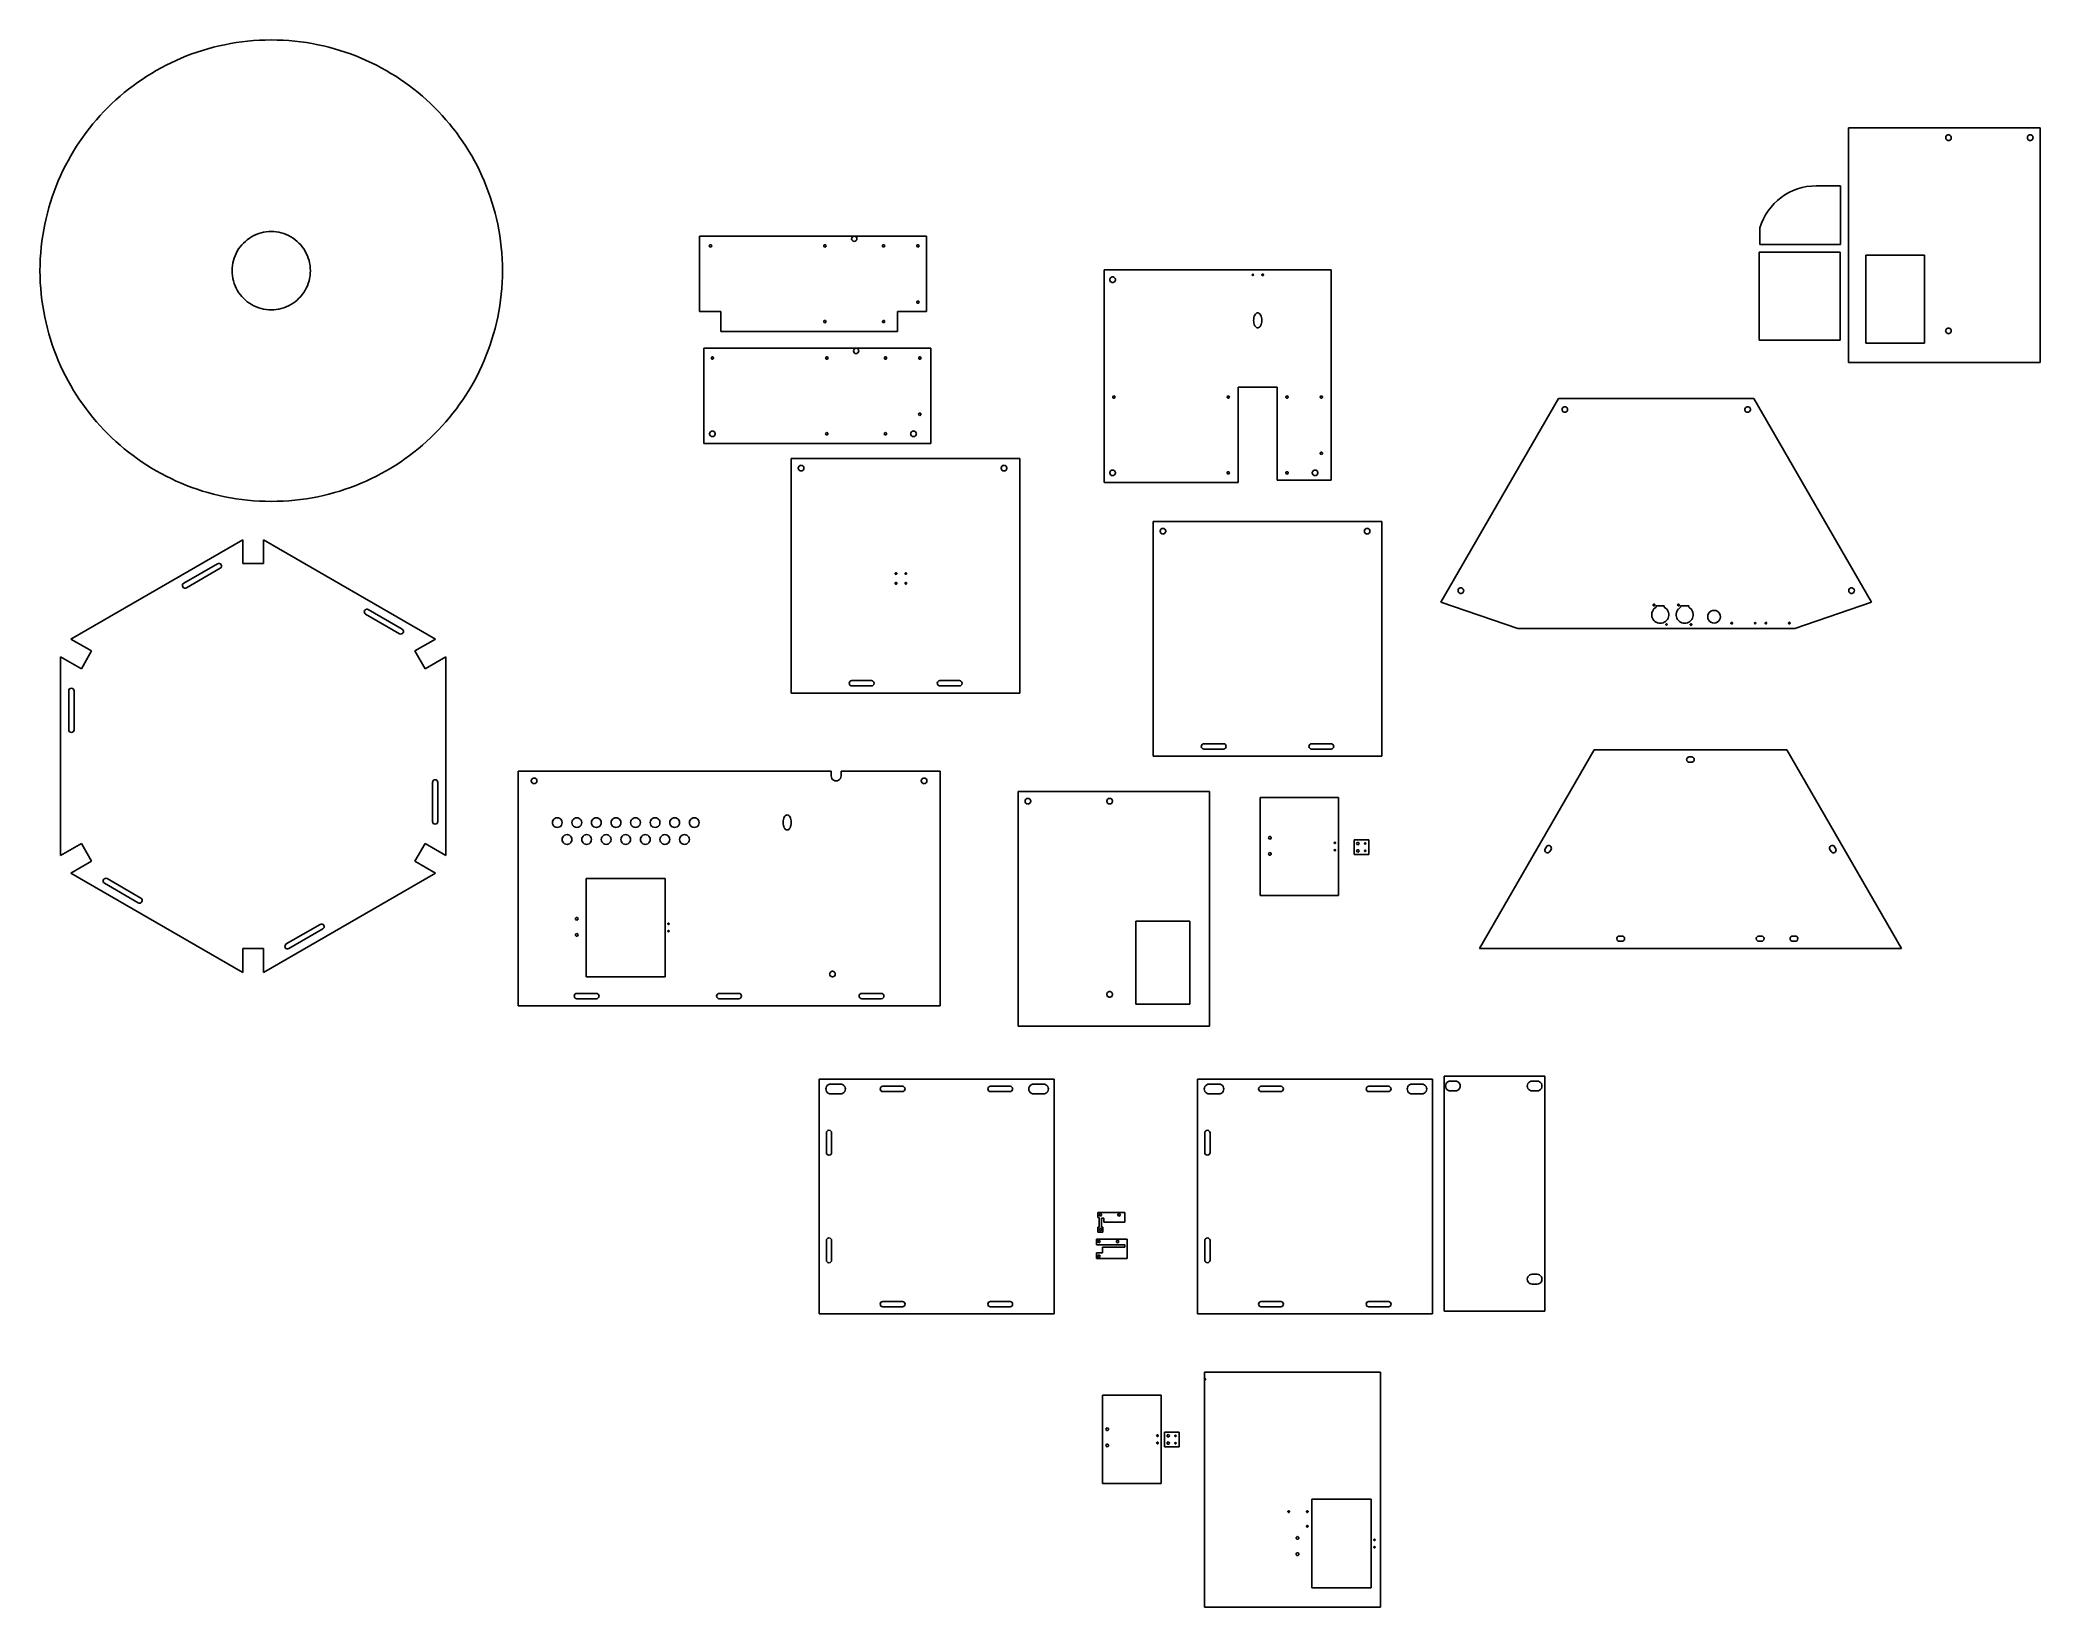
# Model space of a CAD drawing. Extents: x -1511 to 1084, y 0 to 2035.
import ezdxf

# ---------------------------------------------------------------- set-up
doc = ezdxf.new("R2010")
doc.units = 0

msp = doc.modelspace()

# ---------------------------------------------------------------- linework, layer by layer
at = {"layer": 'Layer 1'}
for p, q in [((-360.799, 1780.05), (-655.438, 1780.05)), ((-655.438, 1780.05), (-655.438, 1682.13)), ((-642.471, 1768.11), (-642.675, 1767.35)), ((-642.675, 1767.35), (-642.471, 1766.59)), ((-641.913, 1768.67), (-642.471, 1768.11)), ((-642.471, 1766.59), (-641.913, 1766.03)), ((-641.151, 1768.87), (-641.913, 1768.67)), ((-641.913, 1766.03), (-641.151, 1765.82)), ((-640.389, 1768.67), (-641.151, 1768.87)), ((-641.151, 1765.82), (-640.389, 1766.03)), ((-639.83, 1768.11), (-640.389, 1768.67)), ((-640.389, 1766.03), (-639.83, 1766.59)), ((-639.627, 1767.35), (-639.83, 1768.11)), ((-639.83, 1766.59), (-639.627, 1767.35)), ((-639.627, 1767.35), (-639.627, 1767.35)), ((-493.987, 1768.11), (-494.193, 1767.35)), ((-494.193, 1767.35), (-493.987, 1766.59)), ((-493.431, 1768.67), (-493.987, 1768.11)), ((-493.987, 1766.59), (-493.431, 1766.03)), ((-492.669, 1768.87), (-493.431, 1768.67)), ((-493.431, 1766.03), (-492.669, 1765.82)), ((-491.907, 1768.67), (-492.669, 1768.87)), ((-492.669, 1765.82), (-491.907, 1766.03)), ((-491.349, 1768.11), (-491.907, 1768.67)), ((-491.907, 1766.03), (-491.349, 1766.59)), ((-491.145, 1767.35), (-491.349, 1768.11)), ((-491.349, 1766.59), (-491.145, 1767.35)), ((-491.145, 1767.35), (-491.145, 1767.35)), ((-457.744, 1777.85), (-458.014, 1776.52)), ((-458.014, 1776.52), (-457.744, 1775.19)), ((-457.009, 1778.94), (-457.744, 1777.85)), ((-457.744, 1775.19), (-457.009, 1774.1)), ((-455.919, 1779.67), (-457.009, 1778.94)), ((-457.009, 1774.1), (-455.919, 1773.36)), ((-454.585, 1779.94), (-455.919, 1779.67)), ((-455.919, 1773.36), (-454.585, 1773.1)), ((-453.252, 1779.67), (-454.585, 1779.94)), ((-454.585, 1773.1), (-453.252, 1773.36)), ((-452.162, 1778.94), (-453.252, 1779.67)), ((-453.252, 1773.36), (-452.162, 1774.1)), ((-451.429, 1777.85), (-452.162, 1778.94)), ((-452.162, 1774.1), (-451.429, 1775.19)), ((-451.156, 1776.52), (-451.429, 1777.85)), ((-451.429, 1775.19), (-451.156, 1776.52)), ((-451.156, 1776.52), (-451.156, 1776.52)), ((-417.787, 1768.11), (-417.994, 1767.35)), ((-417.994, 1767.35), (-417.787, 1766.59)), ((-417.232, 1768.67), (-417.787, 1768.11)), ((-417.787, 1766.59), (-417.232, 1766.03)), ((-416.47, 1768.87), (-417.232, 1768.67)), ((-417.232, 1766.03), (-416.47, 1765.82)), ((-415.708, 1768.67), (-416.47, 1768.87)), ((-416.47, 1765.82), (-415.708, 1766.03)), ((-415.149, 1768.11), (-415.708, 1768.67)), ((-415.708, 1766.03), (-415.149, 1766.59)), ((-414.946, 1767.35), (-415.149, 1768.11)), ((-415.149, 1766.59), (-414.946, 1767.35)), ((-414.946, 1767.35), (-414.946, 1767.35)), ((-373.231, 1768.11), (-373.435, 1767.35)), ((-373.435, 1767.35), (-373.231, 1766.59)), ((-372.673, 1768.67), (-373.231, 1768.11)), ((-373.231, 1766.59), (-372.673, 1766.03)), ((-371.911, 1768.87), (-372.673, 1768.67)), ((-372.673, 1766.03), (-371.911, 1765.82)), ((-371.149, 1768.67), (-371.911, 1768.87)), ((-371.911, 1765.82), (-371.149, 1766.03)), ((-370.591, 1768.11), (-371.149, 1768.67)), ((-371.149, 1766.03), (-370.591, 1766.59)), ((-370.387, 1767.35), (-370.591, 1768.11)), ((-370.591, 1766.59), (-370.387, 1767.35)), ((-370.387, 1767.35), (-370.387, 1767.35)), ((-360.799, 1682.13), (-360.799, 1780.05)), ((164.341, 1736.11), (-130.299, 1736.11)), ((-130.299, 1736.11), (-130.299, 1583.71)), ((-122.794, 1724.15), (-122.87, 1723.41)), ((-122.87, 1723.41), (-122.794, 1722.67)), ((-122.579, 1724.84), (-122.794, 1724.15)), ((-122.794, 1722.67), (-122.579, 1721.98)), ((-121.789, 1726.01), (-122.579, 1724.84)), ((-122.579, 1721.98), (-121.789, 1720.81)), ((-120.619, 1726.8), (-121.789, 1726.01)), ((-121.789, 1720.81), (-120.619, 1720.02)), ((-119.928, 1727.01), (-120.619, 1726.8)), ((-120.619, 1720.02), (-119.928, 1719.81)), ((-119.187, 1727.08), (-119.928, 1727.01)), ((-119.928, 1719.81), (-119.187, 1719.73)), ((-118.445, 1727.01), (-119.187, 1727.08)), ((-119.187, 1719.73), (-118.445, 1719.81)), ((-117.755, 1726.8), (-118.445, 1727.01)), ((-118.445, 1719.81), (-117.755, 1720.02)), ((-116.585, 1726.01), (-117.755, 1726.8)), ((-117.755, 1720.02), (-116.585, 1720.81)), ((-115.795, 1724.84), (-116.585, 1726.01)), ((-116.585, 1720.81), (-115.795, 1721.98)), ((-115.58, 1724.15), (-115.795, 1724.84)), ((-115.795, 1721.98), (-115.58, 1722.67)), ((-115.504, 1723.41), (-115.58, 1724.15)), ((-115.58, 1722.67), (-115.504, 1723.41)), ((-115.504, 1723.41), (-115.504, 1723.41)), ((61.7619, 1730.32), (61.6105, 1729.76)), ((61.6105, 1729.76), (61.7619, 1729.19)), ((62.1757, 1730.74), (61.7619, 1730.32)), ((61.7619, 1729.19), (62.1757, 1728.78)), ((62.7408, 1730.89), (62.1757, 1730.74)), ((62.1757, 1728.78), (62.7408, 1728.63)), ((63.306, 1730.74), (62.7408, 1730.89)), ((62.7408, 1728.63), (63.306, 1728.78)), ((63.7195, 1730.32), (63.306, 1730.74)), ((63.306, 1728.78), (63.7195, 1729.19)), ((63.8711, 1729.76), (63.7195, 1730.32)), ((63.7195, 1729.19), (63.8711, 1729.76)), ((63.8711, 1729.76), (63.8711, 1729.76)), ((74.4619, 1730.32), (74.3103, 1729.76)), ((74.3103, 1729.76), (74.4619, 1729.19)), ((74.8754, 1730.74), (74.4619, 1730.32)), ((74.4619, 1729.19), (74.8754, 1728.78)), ((75.4406, 1730.89), (74.8754, 1730.74)), ((74.8754, 1728.78), (75.4406, 1728.63)), ((76.0057, 1730.74), (75.4406, 1730.89)), ((75.4406, 1728.63), (76.0057, 1728.78)), ((76.4195, 1730.32), (76.0057, 1730.74)), ((76.0057, 1728.78), (76.4195, 1729.19)), ((76.5708, 1729.76), (76.4195, 1730.32)), ((76.4195, 1729.19), (76.5708, 1729.76)), ((76.5708, 1729.76), (76.5708, 1729.76)), ((164.341, 1583.71), (164.341, 1736.11)), ((-373.231, 1695.09), (-373.435, 1694.33)), ((-373.435, 1694.33), (-373.231, 1693.57)), ((-372.673, 1695.65), (-373.231, 1695.09)), ((-373.231, 1693.57), (-372.673, 1693.01)), ((-371.911, 1695.85), (-372.673, 1695.65)), ((-372.673, 1693.01), (-371.911, 1692.8)), ((-371.149, 1695.65), (-371.911, 1695.85)), ((-371.911, 1692.8), (-371.149, 1693.01)), ((-370.591, 1695.09), (-371.149, 1695.65)), ((-371.149, 1693.01), (-370.591, 1693.57)), ((-370.387, 1694.33), (-370.591, 1695.09)), ((-370.591, 1693.57), (-370.387, 1694.33)), ((-370.387, 1694.33), (-370.387, 1694.33)), ((-655.438, 1682.13), (-627.943, 1682.13)), ((-627.943, 1682.13), (-627.943, 1656.23)), ((-493.987, 1669.69), (-494.193, 1668.93)), ((-494.193, 1668.93), (-493.987, 1668.17)), ((-493.431, 1670.25), (-493.987, 1669.69)), ((-493.987, 1668.17), (-493.431, 1667.61)), ((-492.669, 1670.45), (-493.431, 1670.25)), ((-493.431, 1667.61), (-492.669, 1667.41)), ((-491.907, 1670.25), (-492.669, 1670.45)), ((-492.669, 1667.41), (-491.907, 1667.61)), ((-491.349, 1669.69), (-491.907, 1670.25)), ((-491.907, 1667.61), (-491.349, 1668.17)), ((-491.145, 1668.93), (-491.349, 1669.69)), ((-491.349, 1668.17), (-491.145, 1668.93)), ((-491.145, 1668.93), (-491.145, 1668.93)), ((-417.787, 1669.69), (-417.994, 1668.93)), ((-417.994, 1668.93), (-417.787, 1668.17)), ((-417.232, 1670.25), (-417.787, 1669.69)), ((-417.787, 1668.17), (-417.232, 1667.61)), ((-416.47, 1670.45), (-417.232, 1670.25)), ((-417.232, 1667.61), (-416.47, 1667.41)), ((-415.708, 1670.25), (-416.47, 1670.45)), ((-416.47, 1667.41), (-415.708, 1667.61)), ((-415.149, 1669.69), (-415.708, 1670.25)), ((-415.708, 1667.61), (-415.149, 1668.17)), ((-414.946, 1668.93), (-415.149, 1669.69)), ((-415.149, 1668.17), (-414.946, 1668.93)), ((-414.946, 1668.93), (-414.946, 1668.93)), ((-398.327, 1656.23), (-398.327, 1682.13)), ((-360.799, 1682.13), (-398.327, 1682.13)), ((63.865, 1672.55), (63.7566, 1670.58)), ((63.7566, 1670.58), (63.865, 1668.6)), ((64.1757, 1674.39), (63.865, 1672.55)), ((63.865, 1668.6), (64.1757, 1666.77)), ((64.6675, 1676.05), (64.1757, 1674.39)), ((64.1757, 1666.77), (64.6675, 1665.1)), ((65.3189, 1677.5), (64.6675, 1676.05)), ((64.6675, 1665.1), (65.3189, 1663.66)), ((66.1084, 1678.69), (65.3189, 1677.5)), ((65.3189, 1663.66), (66.1082, 1662.46)), ((66.1082, 1662.46), (67.0144, 1661.56)), ((67.0144, 1679.6), (66.1084, 1678.69)), ((68.0156, 1680.17), (67.0144, 1679.6)), ((67.0144, 1661.56), (68.0156, 1660.99)), ((69.0906, 1680.36), (68.0156, 1680.17)), ((70.1656, 1680.17), (69.0906, 1680.36)), ((71.1667, 1679.6), (70.1656, 1680.17)), ((70.1656, 1660.99), (71.1667, 1661.56)), ((72.0729, 1678.69), (71.1667, 1679.6)), ((71.1667, 1661.56), (72.0729, 1662.46)), ((72.8622, 1677.5), (72.0729, 1678.69)), ((72.0729, 1662.46), (72.8622, 1663.66)), ((73.5136, 1676.05), (72.8622, 1677.5)), ((72.8622, 1663.66), (73.5136, 1665.1)), ((74.0055, 1674.39), (73.5136, 1676.05)), ((73.5136, 1665.1), (74.0055, 1666.77)), ((74.3163, 1672.55), (74.0055, 1674.39)), ((74.0055, 1666.77), (74.3163, 1668.6)), ((74.4246, 1670.58), (74.3163, 1672.55)), ((74.3163, 1668.6), (74.4246, 1670.58)), ((-627.943, 1656.23), (-398.327, 1656.23)), ((68.0156, 1660.99), (69.0906, 1660.79)), ((69.0906, 1660.79), (70.1656, 1660.99)), ((-355.195, 1634.45), (-649.834, 1634.45)), ((-649.834, 1634.45), (-649.834, 1536.53)), ((-640.042, 1622.51), (-640.246, 1621.75)), ((-640.246, 1621.75), (-640.042, 1620.99)), ((-639.484, 1623.07), (-640.042, 1622.51)), ((-640.042, 1620.99), (-639.484, 1620.43)), ((-638.722, 1623.27), (-639.484, 1623.07)), ((-639.484, 1620.43), (-638.722, 1620.22)), ((-637.96, 1623.07), (-638.722, 1623.27)), ((-638.722, 1620.22), (-637.96, 1620.43)), ((-637.402, 1622.51), (-637.96, 1623.07)), ((-637.96, 1620.43), (-637.402, 1620.99)), ((-637.198, 1621.75), (-637.402, 1622.51)), ((-637.402, 1620.99), (-637.198, 1621.75)), ((-637.198, 1621.75), (-637.198, 1621.75)), ((-491.558, 1622.51), (-491.765, 1621.75)), ((-491.765, 1621.75), (-491.558, 1620.99)), ((-491.003, 1623.07), (-491.558, 1622.51)), ((-491.558, 1620.99), (-491.003, 1620.43)), ((-490.241, 1623.27), (-491.003, 1623.07)), ((-491.003, 1620.43), (-490.241, 1620.22)), ((-489.479, 1623.07), (-490.241, 1623.27)), ((-490.241, 1620.22), (-489.479, 1620.43)), ((-488.92, 1622.51), (-489.479, 1623.07)), ((-489.479, 1620.43), (-488.92, 1620.99)), ((-488.717, 1621.75), (-488.92, 1622.51)), ((-488.92, 1620.99), (-488.717, 1621.75)), ((-488.717, 1621.75), (-488.717, 1621.75)), ((-455.313, 1632.25), (-455.585, 1630.92)), ((-455.585, 1630.92), (-455.313, 1629.59)), ((-454.58, 1633.34), (-455.313, 1632.25)), ((-455.313, 1629.59), (-454.58, 1628.5)), ((-453.49, 1634.07), (-454.58, 1633.34)), ((-454.58, 1628.5), (-453.49, 1627.77)), ((-452.156, 1634.34), (-453.49, 1634.07)), ((-453.49, 1627.77), (-452.156, 1627.5)), ((-450.823, 1634.07), (-452.156, 1634.34)), ((-452.156, 1627.5), (-450.823, 1627.77)), ((-449.733, 1633.34), (-450.823, 1634.07)), ((-450.823, 1627.77), (-449.733, 1628.5)), ((-448.997, 1632.25), (-449.733, 1633.34)), ((-449.733, 1628.5), (-448.997, 1629.59)), ((-448.727, 1630.92), (-448.997, 1632.25)), ((-448.997, 1629.59), (-448.727, 1630.92)), ((-448.727, 1630.92), (-448.727, 1630.92)), ((-415.358, 1622.51), (-415.565, 1621.75)), ((-415.565, 1621.75), (-415.358, 1620.99)), ((-414.803, 1623.07), (-415.358, 1622.51)), ((-415.358, 1620.99), (-414.803, 1620.43)), ((-414.041, 1623.27), (-414.803, 1623.07)), ((-414.803, 1620.43), (-414.041, 1620.22)), ((-413.279, 1623.07), (-414.041, 1623.27)), ((-414.041, 1620.22), (-413.279, 1620.43)), ((-412.72, 1622.51), (-413.279, 1623.07)), ((-413.279, 1620.43), (-412.72, 1620.99)), ((-412.517, 1621.75), (-412.72, 1622.51)), ((-412.72, 1620.99), (-412.517, 1621.75)), ((-412.517, 1621.75), (-412.517, 1621.75)), ((-370.802, 1622.51), (-371.006, 1621.75)), ((-371.006, 1621.75), (-370.802, 1620.99)), ((-370.244, 1623.07), (-370.802, 1622.51)), ((-370.802, 1620.99), (-370.244, 1620.43)), ((-369.482, 1623.27), (-370.244, 1623.07)), ((-370.244, 1620.43), (-369.482, 1620.22)), ((-368.72, 1623.07), (-369.482, 1623.27)), ((-369.482, 1620.22), (-368.72, 1620.43)), ((-368.162, 1622.51), (-368.72, 1623.07)), ((-368.72, 1620.43), (-368.162, 1620.99)), ((-367.958, 1621.75), (-368.162, 1622.51)), ((-368.162, 1620.99), (-367.958, 1621.75)), ((-367.958, 1621.75), (-367.958, 1621.75)), ((-355.195, 1536.53), (-355.195, 1634.45)), ((-130.299, 1583.71), (-130.299, 1459.89)), ((43.584, 1459.89), (43.584, 1583.71)), ((43.584, 1583.71), (94.3836, 1583.71)), ((94.3836, 1583.71), (94.3836, 1463.06)), ((164.341, 1463.06), (164.341, 1583.71)), ((-118.919, 1571.77), (-119.123, 1571.01)), ((-119.123, 1571.01), (-118.919, 1570.25)), ((-118.361, 1572.33), (-118.919, 1571.77)), ((-118.919, 1570.25), (-118.361, 1569.69)), ((-117.599, 1572.53), (-118.361, 1572.33)), ((-118.361, 1569.69), (-117.599, 1569.49)), ((-116.837, 1572.33), (-117.599, 1572.53)), ((-117.599, 1569.49), (-116.837, 1569.69)), ((-116.279, 1571.77), (-116.837, 1572.33)), ((-116.837, 1569.69), (-116.279, 1570.25)), ((-116.075, 1571.01), (-116.279, 1571.77)), ((-116.279, 1570.25), (-116.075, 1571.01)), ((-116.075, 1571.01), (-116.075, 1571.01)), ((29.564, 1571.77), (29.3597, 1571.01)), ((29.3597, 1571.01), (29.564, 1570.25)), ((30.1217, 1572.33), (29.564, 1571.77)), ((29.564, 1570.25), (30.1217, 1569.69)), ((30.8837, 1572.53), (30.1217, 1572.33)), ((30.1217, 1569.69), (30.8837, 1569.49)), ((31.6457, 1572.33), (30.8837, 1572.53)), ((30.8837, 1569.49), (31.6457, 1569.69)), ((32.2035, 1571.77), (31.6457, 1572.33)), ((31.6457, 1569.69), (32.2035, 1570.25)), ((32.4077, 1571.01), (32.2035, 1571.77)), ((32.2035, 1570.25), (32.4077, 1571.01)), ((32.4077, 1571.01), (32.4077, 1571.01)), ((105.764, 1571.77), (105.56, 1571.01)), ((105.56, 1571.01), (105.764, 1570.25)), ((106.322, 1572.33), (105.764, 1571.77)), ((105.764, 1570.25), (106.322, 1569.69)), ((107.084, 1572.53), (106.322, 1572.33)), ((106.322, 1569.69), (107.084, 1569.49)), ((107.846, 1572.33), (107.084, 1572.53)), ((107.084, 1569.49), (107.846, 1569.69)), ((108.404, 1571.77), (107.846, 1572.33)), ((107.846, 1569.69), (108.404, 1570.25)), ((108.608, 1571.01), (108.404, 1571.77)), ((108.404, 1570.25), (108.608, 1571.01)), ((108.608, 1571.01), (108.608, 1571.01)), ((150.321, 1571.77), (150.117, 1571.01)), ((150.117, 1571.01), (150.321, 1570.25)), ((150.879, 1572.33), (150.321, 1571.77)), ((150.321, 1570.25), (150.879, 1569.69)), ((151.641, 1572.53), (150.879, 1572.33)), ((150.879, 1569.69), (151.641, 1569.49)), ((152.403, 1572.33), (151.641, 1572.53)), ((151.641, 1569.49), (152.403, 1569.69)), ((152.961, 1571.77), (152.403, 1572.33)), ((152.403, 1569.69), (152.961, 1570.25)), ((153.165, 1571.01), (152.961, 1571.77)), ((152.961, 1570.25), (153.165, 1571.01)), ((153.165, 1571.01), (153.165, 1571.01)), ((306.927, 1304.79), (459.489, 1569.044)), ((459.489, 1569.04), (713.085, 1569.039161)), ((465.232, 1557.62), (464.741112, 1557.089118)), ((465.835, 1558.05), (465.231784, 1557.613133)), ((466.515, 1558.36), (465.835055, 1558.056032)), ((467.22, 1558.52), (466.514799, 1558.360318)), ((468.628, 1558.42), (467.22002, 1558.51448)), ((469.896, 1557.8), (468.62844, 1558.418551)), ((470.427, 1557.31), (469.896118, 1557.800888)), ((702.459, 1557.62), (701.966789, 1557.091409)), ((703.062, 1558.06), (702.458784, 1557.623133)), ((703.742, 1558.36), (703.062055, 1558.056032)), ((704.446, 1558.52), (703.742121, 1558.358027)), ((705.853, 1558.42), (704.44599, 1558.518095)), ((707.123, 1557.81), (705.85315, 1558.427228)), ((707.654, 1557.32), (707.123118, 1557.810888)), ((713.085, 1569.04), (865.651, 1304.79)), ((-649.834, 1536.53), (-649.834, 1510.63)), ((-370.802, 1549.49), (-371.006, 1548.73)), ((-371.006, 1548.73), (-370.802, 1547.97)), ((-370.244, 1550.05), (-370.802, 1549.49)), ((-370.802, 1547.97), (-370.244, 1547.41)), ((-369.482, 1550.25), (-370.244, 1550.05)), ((-370.244, 1547.41), (-369.482, 1547.2)), ((-368.72, 1550.05), (-369.482, 1550.25)), ((-369.482, 1547.2), (-368.72, 1547.41)), ((-368.162, 1549.49), (-368.72, 1550.05)), ((-368.72, 1547.41), (-368.162, 1547.97)), ((-367.958, 1548.73), (-368.162, 1549.49)), ((-368.162, 1547.97), (-367.958, 1548.73)), ((-367.958, 1548.73), (-367.958, 1548.73)), ((-355.195, 1536.53), (-355.195, 1510.63)), ((464.121, 1555.82), (464.020614, 1554.41167)), ((464.021, 1554.41), (464.180682, 1553.704799)), ((464.741, 1557.09), (464.121126, 1555.82474)), ((464.18, 1553.71), (464.483968, 1553.030055)), ((464.484, 1553.03), (464.920867, 1552.426784)), ((464.921, 1552.42), (465.451882, 1551.929112)), ((465.452, 1551.93), (466.72185, 1551.312772)), ((466.722, 1551.32), (468.12901, 1551.221905)), ((468.129, 1551.22), (468.834201, 1551.379682)), ((468.834, 1551.38), (469.512623, 1551.68626)), ((469.513, 1551.68), (470.117539, 1552.114576)), ((470.117, 1552.12), (470.607888, 1552.650882)), ((470.863, 1556.71), (470.426133, 1557.313216)), ((470.608, 1552.65), (471.228842, 1553.91888)), ((470.863, 1556.71), (470.863, 1556.71)), ((471.167, 1556.03), (470.863032, 1556.709945)), ((471.327, 1555.32), (471.167318, 1556.025201)), ((471.229, 1553.92), (471.327095, 1555.32701)), ((701.346, 1555.82), (701.247905, 1554.41299)), ((701.248, 1554.42), (701.407682, 1553.714799)), ((701.967, 1557.09), (701.346158, 1555.82112)), ((701.407, 1553.71), (701.710968, 1553.030055)), ((701.711, 1553.03), (702.147867, 1552.426784)), ((702.148, 1552.43), (702.678882, 1551.939112)), ((702.679, 1551.94), (703.94656, 1551.321449)), ((703.947, 1551.32), (705.3563, 1551.223228)), ((705.356, 1551.22), (706.061201, 1551.379682)), ((706.061, 1551.38), (706.739623, 1551.68626)), ((706.74, 1551.69), (707.344539, 1552.124576)), ((707.344, 1552.12), (707.834888, 1552.650882)), ((708.09, 1556.71), (707.653133, 1557.313216)), ((707.835, 1552.65), (708.453551, 1553.91756)), ((708.09, 1556.71), (708.09, 1556.71)), ((708.394, 1556.03), (708.090032, 1556.709945)), ((708.554, 1555.33), (708.394318, 1556.035201)), ((708.454, 1553.92), (708.554386, 1555.32833)), ((-649.834, 1510.63), (-625.514, 1510.63)), ((-642.328, 1524.07), (-642.405, 1523.33)), ((-642.405, 1523.33), (-642.328, 1522.59)), ((-642.114, 1524.76), (-642.328, 1524.07)), ((-642.328, 1522.59), (-642.114, 1521.9)), ((-641.325, 1525.93), (-642.114, 1524.76)), ((-642.114, 1521.9), (-641.325, 1520.73)), ((-640.153, 1526.72), (-641.325, 1525.93)), ((-641.325, 1520.73), (-640.153, 1519.94)), ((-639.463, 1526.93), (-640.153, 1526.72)), ((-640.153, 1519.94), (-639.463, 1519.73)), ((-638.722, 1527.01), (-639.463, 1526.93)), ((-639.463, 1519.73), (-638.722, 1519.65)), ((-637.981, 1526.93), (-638.722, 1527.01)), ((-638.722, 1519.65), (-637.981, 1519.73)), ((-637.29, 1526.72), (-637.981, 1526.93)), ((-637.981, 1519.73), (-637.29, 1519.94)), ((-636.121, 1525.93), (-637.29, 1526.72)), ((-637.29, 1519.94), (-636.121, 1520.73)), ((-635.33, 1524.76), (-636.121, 1525.93)), ((-636.121, 1520.73), (-635.33, 1521.9)), ((-635.116, 1524.07), (-635.33, 1524.76)), ((-635.33, 1521.9), (-635.116, 1522.59)), ((-635.039, 1523.33), (-635.116, 1524.07)), ((-635.116, 1522.59), (-635.039, 1523.33)), ((-635.039, 1523.33), (-635.039, 1523.33)), ((-625.514, 1510.63), (-395.898, 1510.63)), ((-491.558, 1524.09), (-491.765, 1523.33)), ((-491.765, 1523.33), (-491.558, 1522.57)), ((-491.003, 1524.65), (-491.558, 1524.09)), ((-491.558, 1522.57), (-491.003, 1522.01)), ((-490.241, 1524.85), (-491.003, 1524.65)), ((-491.003, 1522.01), (-490.241, 1521.8)), ((-489.479, 1524.65), (-490.241, 1524.85)), ((-490.241, 1521.8), (-489.479, 1522.01)), ((-488.92, 1524.09), (-489.479, 1524.65)), ((-489.479, 1522.01), (-488.92, 1522.57)), ((-488.717, 1523.33), (-488.92, 1524.09)), ((-488.92, 1522.57), (-488.717, 1523.33)), ((-488.717, 1523.33), (-488.717, 1523.33)), ((-415.358, 1524.09), (-415.565, 1523.33)), ((-415.565, 1523.33), (-415.358, 1522.57)), ((-414.803, 1524.65), (-415.358, 1524.09)), ((-415.358, 1522.57), (-414.803, 1522.01)), ((-414.041, 1524.85), (-414.803, 1524.65)), ((-414.803, 1522.01), (-414.041, 1521.8)), ((-413.279, 1524.65), (-414.041, 1524.85)), ((-414.041, 1521.8), (-413.279, 1522.01)), ((-412.72, 1524.09), (-413.279, 1524.65)), ((-413.279, 1522.01), (-412.72, 1522.57)), ((-412.517, 1523.33), (-412.72, 1524.09)), ((-412.72, 1522.57), (-412.517, 1523.33)), ((-412.517, 1523.33), (-412.517, 1523.33)), ((-395.898, 1510.63), (-355.195, 1510.63)), ((-381.283, 1524.07), (-381.359, 1523.33)), ((-381.359, 1523.33), (-381.283, 1522.59)), ((-381.068, 1524.76), (-381.283, 1524.07)), ((-381.283, 1522.59), (-381.068, 1521.9)), ((-380.28, 1525.93), (-381.068, 1524.76)), ((-381.068, 1521.9), (-380.28, 1520.73)), ((-379.108, 1526.72), (-380.28, 1525.93)), ((-380.28, 1520.73), (-379.108, 1519.94)), ((-378.417, 1526.93), (-379.108, 1526.72)), ((-379.108, 1519.94), (-378.417, 1519.73)), ((-377.676, 1527.01), (-378.417, 1526.93)), ((-378.417, 1519.73), (-377.676, 1519.65)), ((-376.936, 1526.93), (-377.676, 1527.01)), ((-377.676, 1519.65), (-376.936, 1519.73)), ((-376.245, 1526.72), (-376.936, 1526.93)), ((-376.936, 1519.73), (-376.245, 1519.94)), ((-375.076, 1525.93), (-376.245, 1526.72)), ((-376.245, 1519.94), (-375.076, 1520.73)), ((-374.284, 1524.76), (-375.076, 1525.93)), ((-375.076, 1520.73), (-374.284, 1521.9)), ((-374.07, 1524.07), (-374.284, 1524.76)), ((-374.284, 1521.9), (-374.07, 1522.59)), ((-373.993, 1523.33), (-374.07, 1524.07)), ((-374.07, 1522.59), (-373.993, 1523.33)), ((-373.993, 1523.33), (-373.993, 1523.33)), ((-239.511, 1491.45), (-536.273, 1491.45)), ((-536.273, 1491.45), (-536.273, 1186.65)), ((-526.965, 1480.18), (-527.179, 1479.49)), ((-526.174, 1481.35), (-526.965, 1480.18)), ((-525.004, 1482.14), (-526.174, 1481.35)), ((-524.314, 1482.35), (-525.004, 1482.14)), ((-523.573, 1482.42), (-524.314, 1482.35)), ((-522.832, 1482.35), (-523.573, 1482.42)), ((-522.141, 1482.14), (-522.832, 1482.35)), ((-520.969, 1481.35), (-522.141, 1482.14)), ((-520.181, 1480.18), (-520.969, 1481.35)), ((-519.966, 1479.49), (-520.181, 1480.18)), ((-263.605, 1480.18), (-263.82, 1479.49)), ((-262.815, 1481.35), (-263.605, 1480.18)), ((-261.645, 1482.14), (-262.815, 1481.35)), ((-260.954, 1482.35), (-261.645, 1482.14)), ((-260.213, 1482.42), (-260.954, 1482.35)), ((-259.471, 1482.35), (-260.213, 1482.42)), ((-258.78, 1482.14), (-259.471, 1482.35)), ((-257.61, 1481.35), (-258.78, 1482.14)), ((-256.821, 1480.18), (-257.61, 1481.35)), ((-256.606, 1479.49), (-256.821, 1480.18)), ((-239.511, 1186.65), (-239.511, 1491.45)), ((150.321, 1498.75), (150.117, 1497.99)), ((150.117, 1497.99), (150.321, 1497.23)), ((150.879, 1499.31), (150.321, 1498.75)), ((150.321, 1497.23), (150.879, 1496.67)), ((151.641, 1499.51), (150.879, 1499.31)), ((150.879, 1496.67), (151.641, 1496.46)), ((152.403, 1499.31), (151.641, 1499.51)), ((151.641, 1496.46), (152.403, 1496.67)), ((152.961, 1498.75), (152.403, 1499.31)), ((152.403, 1496.67), (152.961, 1497.23)), ((153.165, 1497.99), (152.961, 1498.75)), ((152.961, 1497.23), (153.165, 1497.99)), ((153.165, 1497.99), (153.165, 1497.99)), ((-527.179, 1479.49), (-527.256, 1478.75)), ((-527.256, 1478.75), (-527.179, 1478.01)), ((-527.179, 1478.01), (-526.965, 1477.32)), ((-526.965, 1477.32), (-526.174, 1476.15)), ((-526.174, 1476.15), (-525.004, 1475.36)), ((-525.004, 1475.36), (-524.314, 1475.15)), ((-524.314, 1475.15), (-523.573, 1475.07)), ((-523.573, 1475.07), (-522.832, 1475.15)), ((-522.832, 1475.15), (-522.141, 1475.36)), ((-522.141, 1475.36), (-520.969, 1476.15)), ((-520.969, 1476.15), (-520.181, 1477.32)), ((-520.181, 1477.32), (-519.966, 1478.01)), ((-519.89, 1478.75), (-519.966, 1479.49)), ((-519.966, 1478.01), (-519.89, 1478.75)), ((-519.89, 1478.75), (-519.89, 1478.75)), ((-263.82, 1479.49), (-263.896, 1478.75)), ((-263.896, 1478.75), (-263.82, 1478.01)), ((-263.82, 1478.01), (-263.605, 1477.32)), ((-263.605, 1477.32), (-262.815, 1476.15)), ((-262.815, 1476.15), (-261.645, 1475.36)), ((-261.645, 1475.36), (-260.954, 1475.15)), ((-260.954, 1475.15), (-260.213, 1475.07)), ((-260.213, 1475.07), (-259.471, 1475.15)), ((-259.471, 1475.15), (-258.78, 1475.36)), ((-258.78, 1475.36), (-257.61, 1476.15)), ((-257.61, 1476.15), (-256.821, 1477.32)), ((-256.821, 1477.32), (-256.606, 1478.01)), ((-256.53, 1478.75), (-256.606, 1479.49)), ((-256.606, 1478.01), (-256.53, 1478.75)), ((-256.53, 1478.75), (-256.53, 1478.75)), ((-130.299, 1459.89), (43.584, 1459.89)), ((-122.794, 1473.33), (-122.87, 1472.59)), ((-122.87, 1472.59), (-122.794, 1471.85)), ((-122.579, 1474.02), (-122.794, 1473.33)), ((-122.794, 1471.85), (-122.579, 1471.16)), ((-121.789, 1475.19), (-122.579, 1474.02)), ((-122.579, 1471.16), (-121.789, 1469.99)), ((-120.619, 1475.98), (-121.789, 1475.19)), ((-121.789, 1469.99), (-120.619, 1469.2)), ((-119.928, 1476.19), (-120.619, 1475.98)), ((-120.619, 1469.2), (-119.928, 1468.99)), ((-119.187, 1476.26), (-119.928, 1476.19)), ((-119.928, 1468.99), (-119.187, 1468.91)), ((-118.445, 1476.19), (-119.187, 1476.26)), ((-119.187, 1468.91), (-118.445, 1468.99)), ((-117.755, 1475.98), (-118.445, 1476.19)), ((-118.445, 1468.99), (-117.755, 1469.2)), ((-116.585, 1475.19), (-117.755, 1475.98)), ((-117.755, 1469.2), (-116.585, 1469.99)), ((-115.795, 1474.02), (-116.585, 1475.19)), ((-116.585, 1469.99), (-115.795, 1471.16)), ((-115.58, 1473.33), (-115.795, 1474.02)), ((-115.795, 1471.16), (-115.58, 1471.85)), ((-115.504, 1472.59), (-115.58, 1473.33)), ((-115.58, 1471.85), (-115.504, 1472.59)), ((-115.504, 1472.59), (-115.504, 1472.59)), ((29.564, 1473.35), (29.3597, 1472.59)), ((29.3597, 1472.59), (29.564, 1471.83)), ((30.1217, 1473.91), (29.564, 1473.35)), ((29.564, 1471.83), (30.1217, 1471.27)), ((30.8837, 1474.11), (30.1217, 1473.91)), ((30.1217, 1471.27), (30.8837, 1471.06)), ((31.6457, 1473.91), (30.8837, 1474.11)), ((30.8837, 1471.06), (31.6457, 1471.27)), ((32.2035, 1473.35), (31.6457, 1473.91)), ((31.6457, 1471.27), (32.2035, 1471.83)), ((32.4077, 1472.59), (32.2035, 1473.35)), ((32.2035, 1471.83), (32.4077, 1472.59)), ((32.4077, 1472.59), (32.4077, 1472.59)), ((94.3836, 1463.06), (164.341, 1463.06)), ((105.764, 1473.35), (105.56, 1472.59)), ((105.56, 1472.59), (105.764, 1471.83)), ((106.322, 1473.91), (105.764, 1473.35)), ((105.764, 1471.83), (106.322, 1471.27)), ((107.084, 1474.11), (106.322, 1473.91)), ((106.322, 1471.27), (107.084, 1471.06)), ((107.846, 1473.91), (107.084, 1474.11)), ((107.084, 1471.06), (107.846, 1471.27)), ((108.404, 1473.35), (107.846, 1473.91)), ((107.846, 1471.27), (108.404, 1471.83)), ((108.608, 1472.59), (108.404, 1473.35)), ((108.404, 1471.83), (108.608, 1472.59)), ((108.608, 1472.59), (108.608, 1472.59)), ((139.84, 1473.33), (139.764, 1472.59)), ((139.764, 1472.59), (139.84, 1471.85)), ((140.055, 1474.02), (139.84, 1473.33)), ((139.84, 1471.85), (140.055, 1471.16)), ((140.845, 1475.19), (140.055, 1474.02)), ((140.055, 1471.16), (140.845, 1469.99)), ((142.015, 1475.98), (140.845, 1475.19)), ((140.845, 1469.99), (142.015, 1469.2)), ((142.705, 1476.19), (142.015, 1475.98)), ((142.015, 1469.2), (142.705, 1468.99)), ((143.447, 1476.26), (142.705, 1476.19)), ((142.705, 1468.99), (143.447, 1468.91)), ((144.188, 1476.19), (143.447, 1476.26)), ((143.447, 1468.91), (144.188, 1468.99)), ((144.879, 1475.98), (144.188, 1476.19)), ((144.188, 1468.99), (144.879, 1469.2)), ((146.049, 1475.19), (144.879, 1475.98)), ((144.879, 1469.2), (146.049, 1469.99)), ((146.839, 1474.02), (146.049, 1475.19)), ((146.049, 1469.99), (146.839, 1471.16)), ((147.054, 1473.33), (146.839, 1474.02)), ((146.839, 1471.16), (147.054, 1471.85)), ((147.13, 1472.59), (147.054, 1473.33)), ((147.054, 1471.85), (147.13, 1472.59)), ((147.13, 1472.59), (147.13, 1472.59)), ((230.172, 1409.58), (-66.5895, 1409.58)), ((-66.5895, 1409.58), (-66.5895, 1104.78)), ((230.172, 1104.78), (230.172, 1409.58)), ((-57.4965, 1397.62), (-57.5725, 1396.88)), ((-57.5725, 1396.88), (-57.4965, 1396.14)), ((-57.2812, 1398.31), (-57.4965, 1397.62)), ((-57.4965, 1396.14), (-57.2812, 1395.45)), ((-56.4916, 1399.48), (-57.2812, 1398.31)), ((-57.2812, 1395.45), (-56.4916, 1394.28)), ((-55.3217, 1400.27), (-56.4916, 1399.48)), ((-56.4916, 1394.28), (-55.3217, 1393.49)), ((-54.6308, 1400.48), (-55.3217, 1400.27)), ((-55.3217, 1393.49), (-54.6308, 1393.28)), ((-53.8895, 1400.55), (-54.6308, 1400.48)), ((-54.6308, 1393.28), (-53.8895, 1393.2)), ((-53.1481, 1400.48), (-53.8895, 1400.55)), ((-53.8895, 1393.2), (-53.1481, 1393.28)), ((-52.4573, 1400.27), (-53.1481, 1400.48)), ((-53.1481, 1393.28), (-52.4573, 1393.49)), ((-51.2873, 1399.48), (-52.4573, 1400.27)), ((-52.4573, 1393.49), (-51.2873, 1394.28)), ((-50.4975, 1398.31), (-51.2873, 1399.48)), ((-51.2873, 1394.28), (-50.4975, 1395.45)), ((-50.2824, 1397.62), (-50.4975, 1398.31)), ((-50.4975, 1395.45), (-50.2824, 1396.14)), ((-50.2065, 1396.88), (-50.2824, 1397.62)), ((-50.2824, 1396.14), (-50.2065, 1396.88)), ((-50.2065, 1396.88), (-50.2065, 1396.88)), ((207.514, 1397.62), (207.438, 1396.88)), ((207.438, 1396.88), (207.514, 1396.14)), ((207.729, 1398.31), (207.514, 1397.62)), ((207.514, 1396.14), (207.729, 1395.45)), ((208.519, 1399.48), (207.729, 1398.31)), ((207.729, 1395.45), (208.519, 1394.28)), ((209.689, 1400.27), (208.519, 1399.48)), ((208.519, 1394.28), (209.689, 1393.49)), ((210.379, 1400.48), (209.689, 1400.27)), ((209.689, 1393.49), (210.379, 1393.28)), ((211.121, 1400.55), (210.379, 1400.48)), ((210.379, 1393.28), (211.121, 1393.2)), ((211.862, 1400.48), (211.121, 1400.55)), ((211.121, 1393.2), (211.862, 1393.28)), ((212.553, 1400.27), (211.862, 1400.48)), ((211.862, 1393.28), (212.553, 1393.49)), ((213.723, 1399.48), (212.553, 1400.27)), ((212.553, 1393.49), (213.723, 1394.28)), ((214.513, 1398.31), (213.723, 1399.48)), ((213.723, 1394.28), (214.513, 1395.45)), ((214.728, 1397.62), (214.513, 1398.31)), ((214.513, 1395.45), (214.728, 1396.14)), ((214.804, 1396.88), (214.728, 1397.62)), ((214.728, 1396.14), (214.804, 1396.88)), ((214.804, 1396.88), (214.804, 1396.88)), ((-401.362, 1342.4), (-401.513, 1341.84)), ((-401.513, 1341.84), (-401.362, 1341.27)), ((-401.362, 1329.7), (-401.513, 1329.14)), ((-401.513, 1329.14), (-401.362, 1328.57)), ((-400.949, 1342.82), (-401.362, 1342.4)), ((-401.362, 1341.27), (-400.949, 1340.86)), ((-400.949, 1330.12), (-401.362, 1329.7)), ((-401.362, 1328.57), (-400.949, 1328.16)), ((-400.383, 1342.97), (-400.949, 1342.82)), ((-400.949, 1340.86), (-400.383, 1340.71)), ((-400.383, 1330.27), (-400.949, 1330.12)), ((-400.949, 1328.16), (-400.383, 1328.01)), ((-399.817, 1342.82), (-400.383, 1342.97)), ((-400.383, 1340.71), (-399.817, 1340.86)), ((-399.817, 1330.12), (-400.383, 1330.27)), ((-400.383, 1328.01), (-399.817, 1328.16)), ((-399.404, 1342.4), (-399.817, 1342.82)), ((-399.817, 1340.86), (-399.404, 1341.27)), ((-399.404, 1329.7), (-399.817, 1330.12)), ((-399.817, 1328.16), (-399.404, 1328.57)), ((-399.253, 1341.84), (-399.404, 1342.4)), ((-399.404, 1341.27), (-399.253, 1341.84)), ((-399.253, 1329.14), (-399.404, 1329.7)), ((-399.404, 1328.57), (-399.253, 1329.14)), ((-399.253, 1341.84), (-399.253, 1341.84)), ((-399.253, 1329.14), (-399.253, 1329.14)), ((-388.662, 1342.4), (-388.813, 1341.84)), ((-388.813, 1341.84), (-388.662, 1341.27)), ((-388.662, 1329.7), (-388.813, 1329.14)), ((-388.813, 1329.14), (-388.662, 1328.57)), ((-388.249, 1342.82), (-388.662, 1342.4)), ((-388.662, 1341.27), (-388.249, 1340.86)), ((-388.249, 1330.12), (-388.662, 1329.7)), ((-388.662, 1328.57), (-388.249, 1328.16)), ((-387.683, 1342.97), (-388.249, 1342.82)), ((-388.249, 1340.86), (-387.683, 1340.71)), ((-387.683, 1330.27), (-388.249, 1330.12)), ((-388.249, 1328.16), (-387.683, 1328.01)), ((-387.117, 1342.82), (-387.683, 1342.97)), ((-387.683, 1340.71), (-387.117, 1340.86)), ((-387.117, 1330.12), (-387.683, 1330.27)), ((-387.683, 1328.01), (-387.117, 1328.16)), ((-386.704, 1342.4), (-387.117, 1342.82)), ((-387.117, 1340.86), (-386.704, 1341.27)), ((-386.704, 1329.7), (-387.117, 1330.12)), ((-387.117, 1328.16), (-386.704, 1328.57)), ((-386.553, 1341.84), (-386.704, 1342.4)), ((-386.704, 1341.27), (-386.553, 1341.84)), ((-386.553, 1329.14), (-386.704, 1329.7)), ((-386.704, 1328.57), (-386.553, 1329.14)), ((-386.553, 1341.84), (-386.553, 1341.84)), ((-386.553, 1329.14), (-386.553, 1329.14)), ((306.927, 1304.79), (406.5464, 1270.5898)), ((329.099, 1319.24), (329.258682, 1318.534799)), ((329.2, 1320.65), (329.099614, 1319.24167)), ((329.819, 1321.92), (329.199126, 1320.65474)), ((329.259, 1318.54), (329.562968, 1317.860055)), ((329.563, 1317.86), (329.999867, 1317.256784)), ((330.31, 1322.45), (329.819112, 1321.919118)), ((330, 1317.26), (330.530882, 1316.769112)), ((330.915, 1322.88), (330.310461, 1322.445424)), ((330.531, 1316.77), (331.80085, 1316.152772)), ((331.596, 1323.19), (330.915086, 1322.882418)), ((332.301, 1323.35), (331.595799, 1323.190318)), ((331.8, 1316.15), (333.20701, 1316.051905)), ((333.707, 1323.26), (332.30131, 1323.355803)), ((333.207, 1316.05), (333.912201, 1316.209682)), ((334.974, 1322.64), (333.70644, 1323.258551)), ((333.913, 1316.21), (334.591623, 1316.51626)), ((334.591, 1316.52), (335.19783, 1316.955899)), ((335.507, 1322.15), (334.973826, 1322.639566)), ((335.198, 1316.95), (335.688888, 1317.480882)), ((335.942, 1321.54), (335.507424, 1322.144539)), ((335.689, 1317.48), (336.307551, 1318.74756)), ((336.248, 1320.86), (335.94174, 1321.538623)), ((335.942, 1321.54), (335.942, 1321.54)), ((336.406, 1320.16), (336.248609, 1320.866524)), ((336.308, 1318.75), (336.406095, 1320.15701)), ((582.388, 1301.64), (582.236923, 1301.076172)), ((582.237, 1301.07), (582.389497, 1300.504243)), ((582.803, 1302.05), (582.388055, 1301.636288)), ((582.389, 1300.51), (582.801389, 1300.097347)), ((582.802, 1300.09), (583.367151, 1299.936632)), ((583.369, 1302.2), (582.803243, 1302.047503)), ((583.367, 1299.94), (583.932757, 1300.092497)), ((583.932, 1302.05), (583.368172, 1302.201077)), ((584.346, 1301.64), (583.932288, 1302.054945)), ((583.933, 1300.09), (584.347945, 1300.503712)), ((584.497, 1301.07), (584.345826, 1301.633466)), ((584.346, 1301.64), (584.346, 1301.64)), ((584.348, 1300.51), (584.497754, 1301.076119)), ((586.161, 1298.12), (584.5956, 1297.08484)), ((586.159, 1299.87), (596.8274, 1299.870255)), ((586.161, 1298.12), (586.15947, 1299.86361)), ((598.392, 1297.09), (596.82691, 1298.12336)), ((596.83, 1299.86), (596.83153, 1298.11639)), ((613.998, 1300.93), (614.141021, 1300.502364)), ((614.028, 1301.36), (613.99808, 1300.930281)), ((614.218, 1301.75), (614.028084, 1301.359278)), ((614.141, 1300.5), (614.438511, 1300.164614)), ((614.555, 1302.05), (614.218291, 1301.75478)), ((614.439, 1300.17), (614.827431, 1299.978761)), ((614.981, 1302.19), (614.554687, 1302.044687)), ((614.827, 1299.98), (615.259011, 1299.951403)), ((615.412, 1302.16), (614.980958, 1302.192211)), ((615.259, 1299.95), (615.684345, 1300.091698)), ((615.802, 1301.97), (615.412601, 1302.157625)), ((615.685, 1300.09), (616.022678, 1300.388834)), ((616.098, 1301.63), (615.801457, 1301.969001)), ((616.022, 1300.39), (616.210948, 1300.777108)), ((616.098, 1301.63), (616.098, 1301.63)), ((616.242, 1301.21), (616.09801, 1301.634022)), ((616.211, 1300.77), (616.241888, 1301.203334)), ((617.913, 1298.12), (616.3476, 1297.08484)), ((617.913, 1298.12), (617.913761, 1299.86493)), ((617.914, 1299.86), (628.5801, 1299.858932)), ((628.577, 1299.87), (628.57853, 1298.12639)), ((630.144, 1297.08), (628.5812, 1298.11468)), ((766.032, 1270.59), (865.6506, 1304.7911)), ((836.173, 1319.24), (836.332682, 1318.534799)), ((836.275, 1320.65), (836.173291, 1319.24396)), ((836.894, 1321.92), (836.275449, 1320.65244)), ((836.333, 1318.54), (836.636968, 1317.860055)), ((836.637, 1317.86), (837.07519, 1317.254493)), ((837.384, 1322.45), (836.893112, 1321.919118)), ((837.075, 1317.25), (837.604559, 1316.761403)), ((837.989, 1322.88), (837.384461, 1322.445424)), ((837.605, 1316.76), (838.87485, 1316.142772)), ((838.67, 1323.19), (837.989086, 1322.882418)), ((839.375, 1323.35), (838.669799, 1323.190318)), ((838.874, 1316.15), (840.28101, 1316.051905)), ((840.782, 1323.25), (839.37499, 1323.348095)), ((840.282, 1316.05), (840.987201, 1316.209682)), ((842.048, 1322.63), (840.78177, 1323.24626)), ((840.987, 1316.21), (841.665623, 1316.51626)), ((841.665, 1316.51), (842.27183, 1316.945899)), ((842.581, 1322.14), (842.047826, 1322.629566)), ((842.272, 1316.95), (842.762888, 1317.480882)), ((843.016, 1321.54), (842.581424, 1322.144539)), ((842.763, 1317.48), (843.381551, 1318.74756)), ((843.016, 1321.54), (843.016, 1321.54)), ((843.324, 1320.86), (843.016418, 1321.540914)), ((843.48, 1320.15), (843.323932, 1320.854233)), ((843.382, 1318.75), (843.480095, 1320.15701)), ((580.417, 1287.47), (580.727162, 1285.62045)), ((580.421, 1289.31), (580.417359, 1287.47481)), ((580.72, 1291.1), (580.420792, 1289.31108)), ((581.301, 1292.8), (580.719523, 1291.09252)), ((580.727, 1285.62), (581.343001, 1283.84927)), ((582.152, 1294.39), (581.301554, 1292.79914)), ((581.343, 1283.85), (582.226736, 1282.23995)), ((583.254, 1295.83), (582.1515, 1294.38996)), ((582.227, 1282.24), (583.34982, 1280.81381)), ((584.596, 1297.09), (583.25474, 1295.83596)), ((583.35, 1280.81), (584.67963, 1279.59181)), ((584.679, 1279.6), (586.18678, 1278.61299)), ((586.187, 1278.61), (587.8479, 1277.876369)), ((587.848, 1277.88), (589.62384, 1277.423536)), ((589.624, 1277.42), (591.49335, 1277.261939)), ((591.493, 1277.26), (593.36357, 1277.417324)), ((593.364, 1277.42), (595.14069, 1277.877518)), ((595.14, 1277.88), (596.79928, 1278.614962)), ((596.8, 1278.61), (598.30918, 1279.594366)), ((598.309, 1279.6), (599.63925, 1280.82019)), ((599.731, 1295.83), (598.39202, 1297.08556)), ((598.647, 1276.23), (598.495923, 1275.666172)), ((598.496, 1275.67), (598.648497, 1275.104243)), ((599.061, 1276.65), (598.647378, 1276.233996)), ((598.649, 1275.1), (599.061389, 1274.687347)), ((599.628, 1276.8), (599.06092, 1276.649794)), ((599.061, 1274.69), (599.626151, 1274.536632)), ((599.626, 1274.54), (600.191757, 1274.692497)), ((600.192, 1276.65), (599.628172, 1276.801077)), ((599.639, 1280.82), (600.76028, 1282.24338)), ((600.835, 1294.39), (599.73148, 1295.83038)), ((600.605, 1276.23), (600.191288, 1276.644945)), ((600.192, 1274.69), (600.606945, 1275.103712)), ((600.605, 1276.23), (600.605, 1276.23)), ((600.757, 1275.67), (600.605826, 1276.233466)), ((600.607, 1275.1), (600.756754, 1275.666119)), ((600.76, 1282.24), (601.644817, 1283.8507)), ((601.685, 1292.8), (600.834501, 1294.38952)), ((601.645, 1283.85), (602.259334, 1285.62228)), ((602.268, 1291.1), (601.685426, 1292.80755)), ((602.26, 1285.62), (602.571089, 1287.46772)), ((602.567, 1289.31), (602.267612, 1291.09855)), ((602.571, 1287.47), (602.567413, 1289.30713)), ((612.171, 1289.3), (612.168682, 1287.46252)), ((612.169, 1287.47), (612.479162, 1285.62045)), ((612.472, 1291.09), (612.171469, 1289.30337)), ((613.053, 1292.8), (612.471523, 1291.09252)), ((612.479, 1285.62), (613.095001, 1283.84927)), ((613.904, 1294.39), (613.053554, 1292.79914)), ((613.095, 1283.85), (613.978736, 1282.23995)), ((615.006, 1295.83), (613.9035, 1294.38996)), ((613.979, 1282.24), (615.10182, 1280.81381)), ((616.347, 1297.08), (615.00574, 1295.82596)), ((615.102, 1280.81), (616.43163, 1279.59181)), ((616.431, 1279.59), (617.93878, 1278.60299)), ((617.939, 1278.6), (619.59858, 1277.868661)), ((619.599, 1277.87), (621.37845, 1277.412567)), ((621.378, 1277.42), (623.24506, 1277.260616)), ((623.245, 1277.26), (625.11425, 1277.419615)), ((625.114, 1277.42), (626.89201, 1277.875226)), ((626.892, 1277.87), (628.55128, 1278.604962)), ((628.552, 1278.61), (630.06215, 1279.59798)), ((630.062, 1279.59), (631.39129, 1280.80657)), ((631.485, 1295.83), (630.14373, 1297.08423)), ((630.282, 1275.96), (630.249789, 1275.528958)), ((630.25, 1275.53), (630.395313, 1275.103687)), ((630.472, 1276.35), (630.282084, 1275.959278)), ((630.395, 1275.11), (630.69022, 1274.773291)), ((630.807, 1276.65), (630.471614, 1276.352489)), ((630.69, 1274.77), (631.080722, 1274.580084)), ((631.233, 1276.79), (630.807655, 1276.648302)), ((631.081, 1274.58), (631.513011, 1274.551403)), ((631.666, 1276.76), (631.232666, 1276.790888)), ((631.391, 1280.81), (632.51457, 1282.23471)), ((632.589, 1294.39), (631.48548, 1295.83038)), ((631.513, 1274.55), (631.938345, 1274.691698)), ((632.056, 1276.58), (631.666601, 1276.767625)), ((631.939, 1274.69), (632.274386, 1274.987511)), ((632.352, 1276.24), (632.055457, 1276.579001)), ((632.274, 1274.99), (632.465239, 1275.378431)), ((632.352, 1276.24), (632.352, 1276.24)), ((632.496, 1275.81), (632.35201, 1276.234022)), ((632.465, 1275.38), (632.495888, 1275.813334)), ((632.515, 1282.24), (633.397525, 1283.84938)), ((633.437, 1292.8), (632.588793, 1294.39084)), ((633.397, 1283.84), (634.011334, 1285.61228)), ((634.02, 1291.09), (633.437426, 1292.79755)), ((634.012, 1285.62), (634.321766, 1287.47001)), ((634.321, 1289.3), (634.01932, 1291.08723)), ((634.321, 1287.47), (634.321027, 1289.30616)), ((653.368, 1287.86), (653.090934, 1285.74168)), ((653.091, 1285.74), (653.367577, 1283.62054)), ((653.368, 1283.62), (654.19739, 1281.61196)), ((654.197, 1289.87), (653.368108, 1287.86081)), ((655.522, 1291.59), (654.19693, 1289.86871)), ((654.197, 1281.61), (655.52265, 1279.88542)), ((657.219, 1292.89), (655.52253, 1291.58975)), ((655.523, 1279.89), (657.2189, 1278.59304)), ((659.193, 1293.71), (657.21871, 1292.890934)), ((657.219, 1278.59), (659.19337, 1277.768501)), ((661.346, 1293.99), (659.19278, 1293.703099)), ((659.193, 1277.77), (661.34614, 1277.485541)), ((661.346, 1277.48), (663.50054, 1277.764609)), ((663.501, 1293.71), (661.34654, 1293.99675)), ((665.474, 1292.89), (663.50095, 1293.709208)), ((663.501, 1277.77), (665.47396, 1278.591357)), ((667.171, 1291.59), (665.47378, 1292.88925)), ((665.474, 1278.59), (667.1718, 1279.88796)), ((668.495, 1289.87), (667.17068, 1291.59229)), ((667.172, 1279.89), (668.49575, 1281.61358)), ((668.495, 1289.87), (668.495, 1289.87)), ((668.495, 1281.61), (669.325215, 1283.6169)), ((669.326, 1287.86), (668.495287, 1289.87033)), ((669.601, 1285.74), (669.325746, 1287.85717)), ((669.326, 1283.62), (669.601743, 1285.74061)), ((683.231, 1278.05), (683.077632, 1277.484849)), ((683.078, 1277.48), (683.230497, 1276.914243)), ((683.231, 1276.92), (683.643389, 1276.507347)), ((683.644, 1278.46), (683.231347, 1278.047611)), ((683.643, 1276.5), (684.210442, 1276.347955)), ((684.21, 1278.61), (683.644243, 1278.457503)), ((684.21, 1276.35), (684.773466, 1276.501174)), ((684.774, 1278.46), (684.210172, 1278.611077)), ((685.187, 1278.05), (684.773288, 1278.464945)), ((684.774, 1276.5), (685.188945, 1276.913712)), ((685.187, 1278.05), (685.187, 1278.05)), ((685.339, 1277.48), (685.187826, 1278.043466)), ((685.189, 1276.92), (685.338754, 1277.486119)), ((713.71, 1278.05), (713.558923, 1277.486172)), ((713.559, 1277.48), (713.709206, 1276.91292)), ((713.709, 1276.92), (714.123681, 1276.50867)), ((714.125, 1278.46), (713.710055, 1278.046288)), ((714.124, 1276.5), (714.689151, 1276.346632)), ((714.688, 1278.61), (714.124534, 1278.458826)), ((715.255, 1278.46), (714.688881, 1278.609754)), ((714.689, 1276.35), (715.254757, 1276.502497)), ((715.668, 1278.05), (715.254288, 1278.464945)), ((715.255, 1276.5), (715.667653, 1276.912389)), ((715.667, 1276.92), (715.819045, 1277.487442)), ((715.819, 1277.48), (715.667826, 1278.043466)), ((715.668, 1278.05), (715.668, 1278.05)), ((727.676, 1278.05), (727.524923, 1277.486172)), ((727.525, 1277.49), (727.677497, 1276.924243)), ((728.091, 1278.46), (727.676055, 1278.046288)), ((727.677, 1276.92), (728.090712, 1276.505055)), ((728.091, 1276.51), (728.654828, 1276.358923)), ((728.657, 1278.62), (728.091243, 1278.467503)), ((728.655, 1276.36), (729.220757, 1276.512497)), ((729.221, 1278.47), (728.657172, 1278.621077)), ((729.634, 1278.05), (729.220288, 1278.464945)), ((729.221, 1276.51), (729.635945, 1276.923712)), ((729.634, 1278.05), (729.634, 1278.05)), ((729.787, 1277.49), (729.634503, 1278.055757)), ((729.636, 1276.92), (729.787077, 1277.483828)), ((758.014, 1277.35), (758.155698, 1276.924655)), ((758.043, 1277.78), (758.014403, 1277.347989)), ((758.233, 1278.17), (758.043084, 1277.779278)), ((758.156, 1276.92), (758.453511, 1276.584614)), ((758.57, 1278.46), (758.233291, 1278.16478)), ((758.454, 1276.59), (758.842431, 1276.398761)), ((758.996, 1278.61), (758.569687, 1278.464687)), ((758.842, 1276.39), (759.275334, 1276.359112)), ((759.429, 1278.58), (758.995666, 1278.610888)), ((759.275, 1276.36), (759.699022, 1276.50399)), ((759.818, 1278.39), (759.429569, 1278.581239)), ((759.699, 1276.51), (760.038001, 1276.806543)), ((760.115, 1278.05), (759.817489, 1278.385386)), ((760.038, 1276.8), (760.227916, 1277.190722)), ((760.115, 1278.05), (760.115, 1278.05)), ((760.257, 1277.63), (760.115302, 1278.055345)), ((760.228, 1277.19), (760.256597, 1277.622011)), ((406.547, 1270.59), (766.033, 1270.591454)), ((-460.896, 1200.68), (-461.166, 1199.35)), ((-461.166, 1199.35), (-460.896, 1198.02)), ((-460.163, 1201.77), (-460.896, 1200.68)), ((-460.896, 1198.02), (-460.163, 1196.93)), ((-459.075, 1202.51), (-460.163, 1201.77)), ((-460.163, 1196.93), (-459.075, 1196.19)), ((-457.742, 1202.78), (-459.075, 1202.51)), ((-459.075, 1196.19), (-457.742, 1195.92)), ((-432.342, 1202.78), (-457.742, 1202.78)), ((-457.742, 1195.92), (-432.342, 1195.92)), ((-431.008, 1202.51), (-432.342, 1202.78)), ((-432.342, 1195.92), (-431.008, 1196.19)), ((-429.921, 1201.77), (-431.008, 1202.51)), ((-431.008, 1196.19), (-429.921, 1196.93)), ((-429.188, 1200.68), (-429.921, 1201.77)), ((-429.921, 1196.93), (-429.188, 1198.01)), ((-428.918, 1199.35), (-429.188, 1200.68)), ((-429.188, 1198.01), (-428.918, 1199.35)), ((-346.596, 1200.68), (-346.866, 1199.35)), ((-346.866, 1199.35), (-346.596, 1198.02)), ((-345.863, 1201.77), (-346.596, 1200.68)), ((-346.596, 1198.02), (-345.863, 1196.93)), ((-344.775, 1202.51), (-345.863, 1201.77)), ((-345.863, 1196.93), (-344.775, 1196.19)), ((-343.442, 1202.78), (-344.775, 1202.51)), ((-344.775, 1196.19), (-343.442, 1195.92)), ((-318.042, 1202.78), (-343.442, 1202.78)), ((-343.442, 1195.92), (-318.042, 1195.92)), ((-316.708, 1202.51), (-318.042, 1202.78)), ((-318.042, 1195.92), (-316.708, 1196.19)), ((-315.621, 1201.77), (-316.708, 1202.51)), ((-316.708, 1196.19), (-315.621, 1196.93)), ((-314.888, 1200.68), (-315.621, 1201.77)), ((-315.621, 1196.93), (-314.888, 1198.01)), ((-314.618, 1199.35), (-314.888, 1200.68)), ((-314.888, 1198.01), (-314.618, 1199.35)), ((-536.273, 1186.65), (-239.511, 1186.65)), ((-3.91345, 1118.81), (-4.18232, 1117.48)), ((-4.18232, 1117.48), (-3.91345, 1116.15)), ((-3.18005, 1119.9), (-3.91345, 1118.81)), ((-2.09202, 1120.64), (-3.18005, 1119.9)), ((-0.759181, 1120.91), (-2.09202, 1120.64)), ((24.6408, 1120.91), (-0.759131, 1120.91)), ((25.9737, 1120.64), (24.6409, 1120.91)), ((27.0618, 1119.9), (25.9737, 1120.64)), ((27.7952, 1118.81), (27.0618, 1119.9)), ((28.0641, 1117.48), (27.7952, 1118.81)), ((27.7952, 1116.14), (28.0641, 1117.48)), ((135.786, 1118.81), (135.517, 1117.48)), ((135.517, 1117.48), (135.786, 1116.15)), ((136.519, 1119.9), (135.786, 1118.81)), ((137.607, 1120.64), (136.519, 1119.9)), ((138.94, 1120.91), (137.607, 1120.64)), ((164.34, 1120.91), (138.94, 1120.91)), ((165.673, 1120.64), (164.34, 1120.91)), ((166.761, 1119.9), (165.673, 1120.64)), ((167.494, 1118.81), (166.761, 1119.9)), ((167.763, 1117.48), (167.494, 1118.81)), ((167.494, 1116.14), (167.763, 1117.48)), ((-66.5895, 1104.78), (230.172, 1104.78)), ((-3.91345, 1116.15), (-3.18005, 1115.06)), ((-3.18005, 1115.06), (-2.09202, 1114.32)), ((-2.09202, 1114.32), (-0.759181, 1114.05)), ((-0.759131, 1114.05), (24.6408, 1114.05)), ((24.6409, 1114.05), (25.9737, 1114.32)), ((25.9737, 1114.32), (27.0618, 1115.06)), ((27.0618, 1115.06), (27.7952, 1116.14)), ((135.786, 1116.15), (136.519, 1115.06)), ((136.519, 1115.06), (137.607, 1114.32)), ((137.607, 1114.32), (138.94, 1114.05)), ((138.94, 1114.05), (164.34, 1114.05)), ((164.34, 1114.05), (165.673, 1114.32)), ((165.673, 1114.32), (166.761, 1115.06)), ((166.761, 1115.06), (167.494, 1116.14)), ((356.874, 855.095), (505.772, 1112.996)), ((505.772, 1113), (755.702, 1112.999569)), ((625.722, 1100.29), (625.835197, 1099.411313)), ((625.837, 1101.17), (625.722782, 1100.288331)), ((625.836, 1099.41), (626.181359, 1098.573698)), ((626.18, 1102.01), (625.8365, 1101.176209)), ((626.732, 1102.72), (626.17991, 1102.00408)), ((626.181, 1098.58), (626.731258, 1097.865052)), ((626.731, 1097.86), (627.436691, 1097.320335)), ((627.436, 1103.26), (626.732154, 1102.722262)), ((628.256, 1103.6), (627.436092, 1103.257996)), ((627.437, 1097.32), (628.256334, 1096.980374)), ((628.256, 1096.98), (629.149835, 1096.860586)), ((629.15, 1103.72), (628.256242, 1103.601157)), ((629.15, 1096.86), (632.32448, 1096.859698)), ((632.326, 1103.72), (629.15152, 1103.720302)), ((632.323, 1096.87), (633.218081, 1096.986552)), ((633.218, 1103.61), (632.324165, 1103.729414)), ((634.037, 1103.27), (633.217666, 1103.609626)), ((633.218, 1096.99), (634.037908, 1097.332004)), ((634.743, 1102.73), (634.037309, 1103.269665)), ((634.038, 1097.33), (634.741846, 1097.867738)), ((634.742, 1097.87), (635.292767, 1098.588211)), ((635.293, 1102.01), (634.742742, 1102.724948)), ((635.292, 1098.59), (635.6355, 1099.423791)), ((635.637, 1101.18), (635.292964, 1102.014011)), ((635.636, 1099.42), (635.751541, 1100.299377)), ((635.752, 1100.3), (635.63748, 1101.180978)), ((755.704, 1112.99), (904.6, 855.096)), ((-890.856, 1085.41), (-484.457, 1085.41)), ((-890.856, 1085.41), (-890.856, 780.61)), ((-873.762, 1073.45), (-873.838, 1072.71)), ((-873.838, 1072.71), (-873.762, 1071.97)), ((-873.547, 1074.14), (-873.762, 1073.45)), ((-873.762, 1071.97), (-873.547, 1071.28)), ((-872.756, 1075.31), (-873.547, 1074.14)), ((-873.547, 1071.28), (-872.756, 1070.11)), ((-871.587, 1076.1), (-872.756, 1075.31)), ((-872.756, 1070.11), (-871.587, 1069.32)), ((-870.896, 1076.31), (-871.587, 1076.1)), ((-871.587, 1069.32), (-870.896, 1069.11)), ((-870.155, 1076.38), (-870.896, 1076.31)), ((-870.896, 1069.11), (-870.155, 1069.03)), ((-869.414, 1076.31), (-870.155, 1076.38)), ((-870.155, 1069.03), (-869.414, 1069.11)), ((-868.724, 1076.1), (-869.414, 1076.31)), ((-869.414, 1069.11), (-868.724, 1069.32)), ((-867.552, 1075.31), (-868.724, 1076.1)), ((-868.724, 1069.32), (-867.552, 1070.11)), ((-866.763, 1074.14), (-867.552, 1075.31)), ((-867.552, 1070.11), (-866.763, 1071.28)), ((-866.549, 1073.45), (-866.763, 1074.14)), ((-866.763, 1071.28), (-866.549, 1071.97)), ((-866.472, 1072.71), (-866.549, 1073.45)), ((-866.549, 1071.97), (-866.472, 1072.71)), ((-866.472, 1072.71), (-866.472, 1072.71)), ((-484.457, 1085.41), (-484.457, 1079.06)), ((-484.457, 1079.06), (-484.237, 1077.4)), ((-484.237, 1077.4), (-483.607, 1075.88)), ((-483.607, 1075.88), (-482.607, 1074.58)), ((-482.607, 1074.58), (-481.282, 1073.56)), ((-481.282, 1073.56), (-479.737, 1072.92)), ((-479.737, 1072.92), (-478.107, 1072.71)), ((-478.107, 1072.71), (-476.477, 1072.92)), ((-476.477, 1072.92), (-474.932, 1073.56)), ((-474.932, 1073.56), (-473.606, 1074.58)), ((-473.606, 1074.58), (-472.609, 1075.88)), ((-472.609, 1075.88), (-471.976, 1077.4)), ((-471.976, 1077.4), (-471.757, 1079.06)), ((-343.233, 1085.41), (-471.757, 1085.41)), ((-471.757, 1085.41), (-471.757, 1079.06)), ((-367.543, 1073.45), (-367.617, 1072.71)), ((-367.617, 1072.71), (-367.543, 1071.97)), ((-367.326, 1074.14), (-367.543, 1073.45)), ((-367.543, 1071.97), (-367.326, 1071.28)), ((-366.537, 1075.31), (-367.326, 1074.14)), ((-367.326, 1071.28), (-366.537, 1070.11)), ((-365.368, 1076.1), (-366.537, 1075.31)), ((-366.537, 1070.11), (-365.368, 1069.32)), ((-364.675, 1076.31), (-365.368, 1076.1)), ((-365.368, 1069.32), (-364.675, 1069.11)), ((-363.934, 1076.38), (-364.675, 1076.31)), ((-364.675, 1069.11), (-363.934, 1069.03)), ((-363.193, 1076.31), (-363.934, 1076.38)), ((-363.934, 1069.03), (-363.193, 1069.11)), ((-362.503, 1076.1), (-363.193, 1076.31)), ((-363.193, 1069.11), (-362.503, 1069.32)), ((-361.333, 1075.31), (-362.503, 1076.1)), ((-362.503, 1069.32), (-361.333, 1070.11)), ((-360.542, 1074.14), (-361.333, 1075.31)), ((-361.333, 1070.11), (-360.542, 1071.28)), ((-360.328, 1073.45), (-360.542, 1074.14)), ((-360.542, 1071.28), (-360.328, 1071.97)), ((-360.251, 1072.71), (-360.328, 1073.45)), ((-360.328, 1071.97), (-360.251, 1072.71)), ((-360.251, 1072.71), (-360.251, 1072.71)), ((-343.233, 780.61), (-343.233, 1085.41)), ((6.55367, 1058.97), (-241.843, 1058.97)), ((-241.843, 1058.97), (-241.843, 754.17)), ((-232.75, 1047.01), (-232.826, 1046.27)), ((-232.826, 1046.27), (-232.75, 1045.53)), ((-232.535, 1047.7), (-232.75, 1047.01)), ((-232.75, 1045.53), (-232.535, 1044.84)), ((-231.745, 1048.87), (-232.535, 1047.7)), ((-232.535, 1044.84), (-231.745, 1043.67)), ((-230.575, 1049.66), (-231.745, 1048.87)), ((-231.745, 1043.67), (-230.575, 1042.88)), ((-229.884, 1049.87), (-230.575, 1049.66)), ((-230.575, 1042.88), (-229.884, 1042.67)), ((-229.143, 1049.95), (-229.884, 1049.87)), ((-229.884, 1042.67), (-229.143, 1042.59)), ((-228.401, 1049.87), (-229.143, 1049.95)), ((-229.143, 1042.59), (-228.401, 1042.67)), ((-227.711, 1049.66), (-228.401, 1049.87)), ((-228.401, 1042.67), (-227.711, 1042.88)), ((-226.54, 1048.87), (-227.711, 1049.66)), ((-227.711, 1042.88), (-226.54, 1043.67)), ((-225.751, 1047.7), (-226.54, 1048.87)), ((-226.54, 1043.67), (-225.751, 1044.84)), ((-225.536, 1047.01), (-225.751, 1047.7)), ((-225.751, 1044.84), (-225.536, 1045.53)), ((-225.46, 1046.27), (-225.536, 1047.01)), ((-225.536, 1045.53), (-225.46, 1046.27)), ((-225.46, 1046.27), (-225.46, 1046.27)), ((-126.682, 1047.01), (-126.758, 1046.27)), ((-126.758, 1046.27), (-126.682, 1045.53)), ((-126.467, 1047.7), (-126.682, 1047.01)), ((-126.682, 1045.53), (-126.467, 1044.84)), ((-125.677, 1048.87), (-126.467, 1047.7)), ((-126.467, 1044.84), (-125.677, 1043.67)), ((-124.507, 1049.66), (-125.677, 1048.87)), ((-125.677, 1043.67), (-124.507, 1042.88)), ((-123.816, 1049.87), (-124.507, 1049.66)), ((-124.507, 1042.88), (-123.816, 1042.67)), ((-123.075, 1049.95), (-123.816, 1049.87)), ((-123.816, 1042.67), (-123.075, 1042.59)), ((-122.333, 1049.87), (-123.075, 1049.95)), ((-123.075, 1042.59), (-122.333, 1042.67)), ((-121.643, 1049.66), (-122.333, 1049.87)), ((-122.333, 1042.67), (-121.643, 1042.88)), ((-120.473, 1048.87), (-121.643, 1049.66)), ((-121.643, 1042.88), (-120.473, 1043.67)), ((-119.683, 1047.7), (-120.473, 1048.87)), ((-120.473, 1043.67), (-119.683, 1044.84)), ((-119.468, 1047.01), (-119.683, 1047.7)), ((-119.683, 1044.84), (-119.468, 1045.53)), ((-119.392, 1046.27), (-119.468, 1047.01)), ((-119.468, 1045.53), (-119.392, 1046.27)), ((-119.392, 1046.27), (-119.392, 1046.27)), ((6.55367, 754.17), (6.55367, 1058.97)), ((72.2825, 1050.91), (173.882, 1050.91)), ((72.2825, 923.915), (72.2825, 1050.91)), ((173.882, 1050.91), (173.882, 923.915)), ((-846.187, 1020.17), (-846.406, 1018.51)), ((-846.406, 1018.51), (-846.187, 1016.85)), ((-845.554, 1021.68), (-846.187, 1020.17)), ((-846.187, 1016.85), (-845.554, 1015.33)), ((-844.557, 1022.99), (-845.554, 1021.68)), ((-845.554, 1015.33), (-844.557, 1014.03)), ((-843.231, 1024.01), (-844.557, 1022.99)), ((-844.557, 1014.03), (-843.231, 1013.01)), ((-841.686, 1024.65), (-843.231, 1024.01)), ((-843.231, 1013.01), (-841.686, 1012.37)), ((-840.056, 1024.86), (-841.686, 1024.65)), ((-841.686, 1012.37), (-840.056, 1012.16)), ((-838.426, 1024.65), (-840.056, 1024.86)), ((-840.056, 1012.16), (-838.426, 1012.37)), ((-836.881, 1024.01), (-838.426, 1024.65)), ((-838.426, 1012.37), (-836.881, 1013.01)), ((-835.556, 1022.99), (-836.881, 1024.01)), ((-836.881, 1013.01), (-835.556, 1014.03)), ((-834.556, 1021.68), (-835.556, 1022.99)), ((-835.556, 1014.03), (-834.556, 1015.33)), ((-833.926, 1020.17), (-834.556, 1021.68)), ((-834.556, 1015.33), (-833.926, 1016.85)), ((-833.706, 1018.51), (-833.926, 1020.17)), ((-833.926, 1016.85), (-833.706, 1018.51)), ((-833.706, 1018.51), (-833.706, 1018.51)), ((-820.787, 1020.17), (-821.006, 1018.51)), ((-821.006, 1018.51), (-820.787, 1016.85)), ((-820.154, 1021.68), (-820.787, 1020.17)), ((-820.787, 1016.85), (-820.154, 1015.33)), ((-819.157, 1022.99), (-820.154, 1021.68)), ((-820.154, 1015.33), (-819.157, 1014.03)), ((-817.831, 1024.01), (-819.157, 1022.99)), ((-819.157, 1014.03), (-817.831, 1013.01)), ((-816.286, 1024.65), (-817.831, 1024.01)), ((-817.831, 1013.01), (-816.286, 1012.37)), ((-814.656, 1024.86), (-816.286, 1024.65)), ((-816.286, 1012.37), (-814.656, 1012.16)), ((-813.027, 1024.65), (-814.656, 1024.86)), ((-814.656, 1012.16), (-813.027, 1012.37)), ((-811.481, 1024.01), (-813.027, 1024.65)), ((-813.027, 1012.37), (-811.481, 1013.01)), ((-810.156, 1022.99), (-811.481, 1024.01)), ((-811.481, 1013.01), (-810.156, 1014.03)), ((-809.156, 1021.68), (-810.156, 1022.99)), ((-810.156, 1014.03), (-809.156, 1015.33)), ((-808.526, 1020.17), (-809.156, 1021.68)), ((-809.156, 1015.33), (-808.526, 1016.85)), ((-808.306, 1018.51), (-808.526, 1020.17)), ((-808.526, 1016.85), (-808.306, 1018.51)), ((-808.306, 1018.51), (-808.306, 1018.51)), ((-795.387, 1020.17), (-795.606, 1018.51)), ((-795.606, 1018.51), (-795.387, 1016.85)), ((-794.754, 1021.68), (-795.387, 1020.17)), ((-795.387, 1016.85), (-794.754, 1015.33)), ((-793.757, 1022.99), (-794.754, 1021.68)), ((-794.754, 1015.33), (-793.757, 1014.03)), ((-792.431, 1024.01), (-793.757, 1022.99)), ((-793.757, 1014.03), (-792.431, 1013.01)), ((-790.886, 1024.65), (-792.431, 1024.01)), ((-792.431, 1013.01), (-790.886, 1012.37)), ((-789.256, 1024.86), (-790.886, 1024.65)), ((-790.886, 1012.37), (-789.256, 1012.16)), ((-787.627, 1024.65), (-789.256, 1024.86)), ((-789.256, 1012.16), (-787.627, 1012.37)), ((-786.081, 1024.01), (-787.627, 1024.65)), ((-787.627, 1012.37), (-786.081, 1013.01)), ((-784.756, 1022.99), (-786.081, 1024.01)), ((-786.081, 1013.01), (-784.756, 1014.03)), ((-783.756, 1021.68), (-784.756, 1022.99)), ((-784.756, 1014.03), (-783.756, 1015.33)), ((-783.126, 1020.17), (-783.756, 1021.68)), ((-783.756, 1015.33), (-783.126, 1016.85)), ((-782.906, 1018.51), (-783.126, 1020.17)), ((-783.126, 1016.85), (-782.906, 1018.51)), ((-782.906, 1018.51), (-782.906, 1018.51)), ((-769.987, 1020.17), (-770.206, 1018.51)), ((-770.206, 1018.51), (-769.987, 1016.85)), ((-769.354, 1021.68), (-769.987, 1020.17)), ((-769.987, 1016.85), (-769.354, 1015.33)), ((-768.357, 1022.99), (-769.354, 1021.68)), ((-769.354, 1015.33), (-768.357, 1014.03)), ((-767.031, 1024.01), (-768.357, 1022.99)), ((-768.357, 1014.03), (-767.031, 1013.01)), ((-765.486, 1024.65), (-767.031, 1024.01)), ((-767.031, 1013.01), (-765.486, 1012.37)), ((-763.856, 1024.86), (-765.486, 1024.65)), ((-765.486, 1012.37), (-763.856, 1012.16)), ((-762.227, 1024.65), (-763.856, 1024.86)), ((-763.856, 1012.16), (-762.227, 1012.37)), ((-760.681, 1024.01), (-762.227, 1024.65)), ((-762.227, 1012.37), (-760.681, 1013.01)), ((-759.356, 1022.99), (-760.681, 1024.01)), ((-760.681, 1013.01), (-759.356, 1014.03)), ((-758.356, 1021.68), (-759.356, 1022.99)), ((-759.356, 1014.03), (-758.356, 1015.33)), ((-757.726, 1020.17), (-758.356, 1021.68)), ((-758.356, 1015.33), (-757.726, 1016.85)), ((-757.506, 1018.51), (-757.726, 1020.17)), ((-757.726, 1016.85), (-757.506, 1018.51)), ((-757.506, 1018.51), (-757.506, 1018.51)), ((-744.587, 1020.17), (-744.806, 1018.51)), ((-744.806, 1018.51), (-744.587, 1016.85)), ((-743.954, 1021.68), (-744.587, 1020.17)), ((-744.587, 1016.85), (-743.954, 1015.33)), ((-742.957, 1022.99), (-743.954, 1021.68)), ((-743.954, 1015.33), (-742.957, 1014.03)), ((-741.631, 1024.01), (-742.957, 1022.99)), ((-742.957, 1014.03), (-741.631, 1013.01)), ((-740.086, 1024.65), (-741.631, 1024.01)), ((-741.631, 1013.01), (-740.086, 1012.37)), ((-738.456, 1024.86), (-740.086, 1024.65)), ((-740.086, 1012.37), (-738.456, 1012.16)), ((-736.827, 1024.65), (-738.456, 1024.86)), ((-738.456, 1012.16), (-736.827, 1012.37)), ((-735.281, 1024.01), (-736.827, 1024.65)), ((-736.827, 1012.37), (-735.281, 1013.01)), ((-733.956, 1022.99), (-735.281, 1024.01)), ((-735.281, 1013.01), (-733.956, 1014.03)), ((-732.956, 1021.68), (-733.956, 1022.99)), ((-733.956, 1014.03), (-732.956, 1015.33)), ((-732.326, 1020.17), (-732.956, 1021.68)), ((-732.956, 1015.33), (-732.326, 1016.85)), ((-732.106, 1018.51), (-732.326, 1020.17)), ((-732.326, 1016.85), (-732.106, 1018.51)), ((-732.106, 1018.51), (-732.106, 1018.51)), ((-719.187, 1020.17), (-719.406, 1018.51)), ((-719.406, 1018.51), (-719.187, 1016.85)), ((-718.555, 1021.68), (-719.187, 1020.17)), ((-719.187, 1016.85), (-718.555, 1015.33)), ((-717.557, 1022.99), (-718.555, 1021.68)), ((-718.555, 1015.33), (-717.557, 1014.03)), ((-716.231, 1024.01), (-717.557, 1022.99)), ((-717.557, 1014.03), (-716.231, 1013.01)), ((-714.686, 1024.65), (-716.231, 1024.01)), ((-716.231, 1013.01), (-714.686, 1012.37)), ((-713.056, 1024.86), (-714.686, 1024.65)), ((-714.686, 1012.37), (-713.056, 1012.16)), ((-711.427, 1024.65), (-713.056, 1024.86)), ((-713.056, 1012.16), (-711.427, 1012.37)), ((-709.881, 1024.01), (-711.427, 1024.65)), ((-711.427, 1012.37), (-709.881, 1013.01)), ((-708.556, 1022.99), (-709.881, 1024.01)), ((-709.881, 1013.01), (-708.556, 1014.03)), ((-707.556, 1021.68), (-708.556, 1022.99)), ((-708.556, 1014.03), (-707.556, 1015.33)), ((-706.926, 1020.17), (-707.556, 1021.68)), ((-707.556, 1015.33), (-706.926, 1016.85)), ((-706.706, 1018.51), (-706.926, 1020.17)), ((-706.926, 1016.85), (-706.706, 1018.51)), ((-706.706, 1018.51), (-706.706, 1018.51)), ((-693.787, 1020.17), (-694.007, 1018.51)), ((-694.007, 1018.51), (-693.787, 1016.85)), ((-693.155, 1021.68), (-693.787, 1020.17)), ((-693.787, 1016.85), (-693.155, 1015.33)), ((-692.157, 1022.99), (-693.155, 1021.68)), ((-693.155, 1015.33), (-692.157, 1014.03)), ((-690.832, 1024.01), (-692.157, 1022.99)), ((-692.157, 1014.03), (-690.832, 1013.01)), ((-689.286, 1024.65), (-690.832, 1024.01)), ((-690.832, 1013.01), (-689.286, 1012.37)), ((-687.657, 1024.86), (-689.286, 1024.65)), ((-689.286, 1012.37), (-687.657, 1012.16)), ((-686.027, 1024.65), (-687.657, 1024.86)), ((-687.657, 1012.16), (-686.027, 1012.37)), ((-684.482, 1024.01), (-686.027, 1024.65)), ((-686.027, 1012.37), (-684.482, 1013.01)), ((-683.156, 1022.99), (-684.482, 1024.01)), ((-684.482, 1013.01), (-683.156, 1014.03)), ((-682.156, 1021.68), (-683.156, 1022.99)), ((-683.156, 1014.03), (-682.156, 1015.33)), ((-681.526, 1020.17), (-682.156, 1021.68)), ((-682.156, 1015.33), (-681.526, 1016.85)), ((-681.307, 1018.51), (-681.526, 1020.17)), ((-681.526, 1016.85), (-681.307, 1018.51)), ((-681.307, 1018.51), (-681.307, 1018.51)), ((-668.387, 1020.17), (-668.607, 1018.51)), ((-668.607, 1018.51), (-668.387, 1016.85)), ((-667.755, 1021.68), (-668.387, 1020.17)), ((-668.387, 1016.85), (-667.755, 1015.33)), ((-666.757, 1022.99), (-667.755, 1021.68)), ((-667.755, 1015.33), (-666.757, 1014.03)), ((-665.432, 1024.01), (-666.757, 1022.99)), ((-666.757, 1014.03), (-665.432, 1013.01)), ((-663.886, 1024.65), (-665.432, 1024.01)), ((-665.432, 1013.01), (-663.886, 1012.37)), ((-662.257, 1024.86), (-663.886, 1024.65)), ((-663.886, 1012.37), (-662.257, 1012.16)), ((-660.627, 1024.65), (-662.257, 1024.86)), ((-662.257, 1012.16), (-660.627, 1012.37)), ((-659.082, 1024.01), (-660.627, 1024.65)), ((-660.627, 1012.37), (-659.082, 1013.01)), ((-657.756, 1022.99), (-659.082, 1024.01)), ((-659.082, 1013.01), (-657.756, 1014.03)), ((-656.756, 1021.68), (-657.756, 1022.99)), ((-657.756, 1014.03), (-656.756, 1015.33)), ((-656.126, 1020.17), (-656.756, 1021.68)), ((-656.756, 1015.33), (-656.126, 1016.85)), ((-655.907, 1018.51), (-656.126, 1020.17)), ((-656.126, 1016.85), (-655.907, 1018.51)), ((-655.907, 1018.51), (-655.907, 1018.51)), ((-546.832, 1020.71), (-546.941, 1018.74)), ((-546.941, 1018.74), (-546.832, 1016.76)), ((-546.52, 1022.55), (-546.832, 1020.71)), ((-546.832, 1016.76), (-546.52, 1014.93)), ((-546.031, 1024.21), (-546.52, 1022.55)), ((-546.52, 1014.93), (-546.031, 1013.27)), ((-545.377, 1025.66), (-546.031, 1024.21)), ((-546.031, 1013.27), (-545.377, 1011.82)), ((-544.589, 1026.85), (-545.377, 1025.66)), ((-543.684, 1027.76), (-544.589, 1026.85)), ((-542.681, 1028.33), (-543.684, 1027.76)), ((-541.607, 1028.53), (-542.681, 1028.33)), ((-540.532, 1028.33), (-541.607, 1028.53)), ((-539.53, 1027.76), (-540.532, 1028.33)), ((-538.625, 1026.85), (-539.53, 1027.76)), ((-537.834, 1025.66), (-538.625, 1026.85)), ((-537.183, 1024.21), (-537.834, 1025.66)), ((-537.834, 1011.82), (-537.183, 1013.27)), ((-536.691, 1022.55), (-537.183, 1024.21)), ((-537.183, 1013.27), (-536.691, 1014.93)), ((-536.381, 1020.71), (-536.691, 1022.55)), ((-536.691, 1014.93), (-536.381, 1016.76)), ((-536.273, 1018.74), (-536.381, 1020.71)), ((-536.381, 1016.76), (-536.273, 1018.74)), ((-833.487, 998.166), (-833.706, 996.51)), ((-833.706, 996.51), (-833.487, 994.854)), ((-832.854, 999.685), (-833.487, 998.166)), ((-833.487, 994.854), (-832.854, 993.335)), ((-831.857, 1000.99), (-832.854, 999.685)), ((-832.854, 993.335), (-831.857, 992.028)), ((-830.531, 1002.01), (-831.857, 1000.99)), ((-831.857, 992.028), (-830.531, 991.009)), ((-828.986, 1002.65), (-830.531, 1002.01)), ((-830.531, 991.009), (-828.986, 990.372)), ((-827.356, 1002.86), (-828.986, 1002.65)), ((-828.986, 990.372), (-827.356, 990.16)), ((-825.727, 1002.65), (-827.356, 1002.86)), ((-827.356, 990.16), (-825.727, 990.372)), ((-824.181, 1002.01), (-825.727, 1002.65)), ((-825.727, 990.372), (-824.181, 991.009)), ((-822.856, 1000.99), (-824.181, 1002.01)), ((-824.181, 991.009), (-822.856, 992.028)), ((-821.856, 999.685), (-822.856, 1000.99)), ((-822.856, 992.028), (-821.856, 993.335)), ((-821.226, 998.166), (-821.856, 999.685)), ((-821.856, 993.335), (-821.226, 994.854)), ((-821.006, 996.51), (-821.226, 998.166)), ((-821.226, 994.854), (-821.006, 996.51)), ((-821.006, 996.51), (-821.006, 996.51)), ((-808.087, 998.166), (-808.306, 996.51)), ((-808.306, 996.51), (-808.087, 994.854)), ((-807.454, 999.685), (-808.087, 998.166)), ((-808.087, 994.854), (-807.454, 993.335)), ((-806.457, 1000.99), (-807.454, 999.685)), ((-807.454, 993.335), (-806.457, 992.028)), ((-805.131, 1002.01), (-806.457, 1000.99)), ((-806.457, 992.028), (-805.131, 991.009)), ((-803.586, 1002.65), (-805.131, 1002.01)), ((-805.131, 991.009), (-803.586, 990.372)), ((-801.956, 1002.86), (-803.586, 1002.65)), ((-803.586, 990.372), (-801.956, 990.16)), ((-800.327, 1002.65), (-801.956, 1002.86)), ((-801.956, 990.16), (-800.327, 990.372)), ((-798.781, 1002.01), (-800.327, 1002.65)), ((-800.327, 990.372), (-798.781, 991.009)), ((-797.456, 1000.99), (-798.781, 1002.01)), ((-798.781, 991.009), (-797.456, 992.028)), ((-796.456, 999.685), (-797.456, 1000.99)), ((-797.456, 992.028), (-796.456, 993.335)), ((-795.826, 998.166), (-796.456, 999.685)), ((-796.456, 993.335), (-795.826, 994.854)), ((-795.606, 996.51), (-795.826, 998.166)), ((-795.826, 994.854), (-795.606, 996.51)), ((-795.606, 996.51), (-795.606, 996.51)), ((-782.687, 998.166), (-782.906, 996.51)), ((-782.906, 996.51), (-782.687, 994.854)), ((-782.054, 999.685), (-782.687, 998.166)), ((-782.687, 994.854), (-782.054, 993.335)), ((-781.057, 1000.99), (-782.054, 999.685)), ((-782.054, 993.335), (-781.057, 992.028)), ((-779.731, 1002.01), (-781.057, 1000.99)), ((-781.057, 992.028), (-779.731, 991.009)), ((-778.186, 1002.65), (-779.731, 1002.01)), ((-779.731, 991.009), (-778.186, 990.372)), ((-776.556, 1002.86), (-778.186, 1002.65)), ((-778.186, 990.372), (-776.556, 990.16)), ((-774.927, 1002.65), (-776.556, 1002.86)), ((-776.556, 990.16), (-774.927, 990.372)), ((-773.381, 1002.01), (-774.927, 1002.65)), ((-774.927, 990.372), (-773.381, 991.009)), ((-772.056, 1000.99), (-773.381, 1002.01)), ((-773.381, 991.009), (-772.056, 992.028)), ((-771.056, 999.685), (-772.056, 1000.99)), ((-772.056, 992.028), (-771.056, 993.335)), ((-770.426, 998.166), (-771.056, 999.685)), ((-771.056, 993.335), (-770.426, 994.854)), ((-770.206, 996.51), (-770.426, 998.166)), ((-770.426, 994.854), (-770.206, 996.51)), ((-770.206, 996.51), (-770.206, 996.51)), ((-757.287, 998.166), (-757.506, 996.51)), ((-757.506, 996.51), (-757.287, 994.854)), ((-756.654, 999.685), (-757.287, 998.166)), ((-757.287, 994.854), (-756.654, 993.335)), ((-755.657, 1000.99), (-756.654, 999.685)), ((-756.654, 993.335), (-755.657, 992.028)), ((-754.331, 1002.01), (-755.657, 1000.99)), ((-755.657, 992.028), (-754.331, 991.009)), ((-752.786, 1002.65), (-754.331, 1002.01)), ((-754.331, 991.009), (-752.786, 990.372)), ((-751.156, 1002.86), (-752.786, 1002.65)), ((-752.786, 990.372), (-751.156, 990.16)), ((-749.527, 1002.65), (-751.156, 1002.86)), ((-751.156, 990.16), (-749.527, 990.372)), ((-747.981, 1002.01), (-749.527, 1002.65)), ((-749.527, 990.372), (-747.981, 991.009)), ((-746.656, 1000.99), (-747.981, 1002.01)), ((-747.981, 991.009), (-746.656, 992.028)), ((-745.656, 999.685), (-746.656, 1000.99)), ((-746.656, 992.028), (-745.656, 993.335)), ((-745.026, 998.166), (-745.656, 999.685)), ((-745.656, 993.335), (-745.026, 994.854)), ((-744.806, 996.51), (-745.026, 998.166)), ((-745.026, 994.854), (-744.806, 996.51)), ((-744.806, 996.51), (-744.806, 996.51)), ((-731.887, 998.166), (-732.106, 996.51)), ((-732.106, 996.51), (-731.887, 994.854)), ((-731.254, 999.685), (-731.887, 998.166)), ((-731.887, 994.854), (-731.254, 993.335)), ((-730.257, 1000.99), (-731.254, 999.685)), ((-731.254, 993.335), (-730.257, 992.028)), ((-728.931, 1002.01), (-730.257, 1000.99)), ((-730.257, 992.028), (-728.931, 991.009)), ((-727.386, 1002.65), (-728.931, 1002.01)), ((-728.931, 991.009), (-727.386, 990.372)), ((-725.756, 1002.86), (-727.386, 1002.65)), ((-727.386, 990.372), (-725.756, 990.16)), ((-724.127, 1002.65), (-725.756, 1002.86)), ((-725.756, 990.16), (-724.127, 990.372)), ((-722.581, 1002.01), (-724.127, 1002.65)), ((-724.127, 990.372), (-722.581, 991.009)), ((-721.256, 1000.99), (-722.581, 1002.01)), ((-722.581, 991.009), (-721.256, 992.028)), ((-720.256, 999.685), (-721.256, 1000.99)), ((-721.256, 992.028), (-720.256, 993.335)), ((-719.626, 998.166), (-720.256, 999.685)), ((-720.256, 993.335), (-719.626, 994.854)), ((-719.406, 996.51), (-719.626, 998.166)), ((-719.626, 994.854), (-719.406, 996.51)), ((-719.406, 996.51), (-719.406, 996.51)), ((-706.487, 998.166), (-706.706, 996.51)), ((-706.706, 996.51), (-706.487, 994.854)), ((-705.855, 999.685), (-706.487, 998.166)), ((-706.487, 994.854), (-705.855, 993.335)), ((-704.857, 1000.99), (-705.855, 999.685)), ((-705.855, 993.335), (-704.857, 992.028)), ((-703.531, 1002.01), (-704.857, 1000.99)), ((-704.857, 992.028), (-703.531, 991.009)), ((-701.986, 1002.65), (-703.531, 1002.01)), ((-703.531, 991.009), (-701.986, 990.372)), ((-700.356, 1002.86), (-701.986, 1002.65)), ((-701.986, 990.372), (-700.356, 990.16)), ((-698.727, 1002.65), (-700.356, 1002.86)), ((-700.356, 990.16), (-698.727, 990.372)), ((-697.181, 1002.01), (-698.727, 1002.65)), ((-698.727, 990.372), (-697.181, 991.009)), ((-695.856, 1000.99), (-697.181, 1002.01)), ((-697.181, 991.009), (-695.856, 992.028)), ((-694.856, 999.685), (-695.856, 1000.99)), ((-695.856, 992.028), (-694.856, 993.335)), ((-694.226, 998.166), (-694.856, 999.685)), ((-694.856, 993.335), (-694.226, 994.854)), ((-694.007, 996.51), (-694.226, 998.166)), ((-694.226, 994.854), (-694.007, 996.51)), ((-694.007, 996.51), (-694.007, 996.51)), ((-681.087, 998.166), (-681.307, 996.51)), ((-681.307, 996.51), (-681.087, 994.854)), ((-680.455, 999.685), (-681.087, 998.166)), ((-681.087, 994.854), (-680.455, 993.335)), ((-679.457, 1000.99), (-680.455, 999.685)), ((-680.455, 993.335), (-679.457, 992.028)), ((-678.132, 1002.01), (-679.457, 1000.99)), ((-679.457, 992.028), (-678.132, 991.009)), ((-676.586, 1002.65), (-678.132, 1002.01)), ((-678.132, 991.009), (-676.586, 990.372)), ((-674.957, 1002.86), (-676.586, 1002.65)), ((-676.586, 990.372), (-674.957, 990.16)), ((-673.327, 1002.65), (-674.957, 1002.86)), ((-674.957, 990.16), (-673.327, 990.372)), ((-671.782, 1002.01), (-673.327, 1002.65)), ((-673.327, 990.372), (-671.782, 991.009)), ((-670.456, 1000.99), (-671.782, 1002.01)), ((-671.782, 991.009), (-670.456, 992.028)), ((-669.456, 999.685), (-670.456, 1000.99)), ((-670.456, 992.028), (-669.456, 993.335)), ((-668.826, 998.166), (-669.456, 999.685)), ((-669.456, 993.335), (-668.826, 994.854)), ((-668.607, 996.51), (-668.826, 998.166)), ((-668.826, 994.854), (-668.607, 996.51)), ((-668.607, 996.51), (-668.607, 996.51)), ((-545.377, 1011.82), (-544.589, 1010.62)), ((-544.589, 1010.62), (-543.684, 1009.72)), ((-543.684, 1009.72), (-542.681, 1009.15)), ((-542.681, 1009.15), (-541.607, 1008.95)), ((-541.607, 1008.95), (-540.532, 1009.15)), ((-540.532, 1009.15), (-539.53, 1009.72)), ((-539.53, 1009.72), (-538.625, 1010.62)), ((-538.625, 1010.62), (-537.834, 1011.82)), ((83.4865, 999.707), (83.255254, 998.844459)), ((83.2553, 998.845), (83.486546, 997.979814)), ((83.4865, 997.98), (84.118853, 997.347647)), ((84.1189, 1000.34), (83.486547, 999.707647)), ((84.1189, 997.347), (84.982499, 997.116813)), ((84.9825, 1000.57), (84.118901, 1000.337167)), ((84.9825, 997.117), (85.846099, 997.347187)), ((85.8461, 1000.34), (84.982501, 1000.572833)), ((86.4781, 999.707), (85.846011, 1000.339353)), ((85.8461, 997.347), (86.478189, 997.979353)), ((86.4781, 997.98), (86.70961, 998.845186)), ((86.7097, 998.845), (86.47819, 999.707541)), ((86.7097, 998.845), (86.7097, 998.845)), ((167.989, 992.177), (168.140341, 991.610792)), ((168.141, 992.744), (167.989659, 992.177792)), ((168.554, 993.156), (168.140192, 992.743251)), ((168.141, 991.611), (168.554808, 991.198251)), ((168.554, 991.198), (169.119149, 991.047188)), ((169.12, 993.307), (168.554851, 993.156188)), ((169.685, 993.156), (169.119851, 993.306812)), ((169.12, 991.048), (169.685149, 991.198812)), ((169.685, 991.198), (170.098808, 991.610749)), ((170.099, 992.744), (169.685192, 993.156749)), ((170.25, 992.177), (170.098659, 992.743208)), ((170.099, 991.611), (170.250341, 992.177208)), ((170.25, 992.177), (170.25, 992.177)), ((194.266, 996.055), (213.316, 996.055)), ((194.266, 977.005), (194.266, 996.055)), ((197.708, 992.054), (197.504, 991.292)), ((197.504, 991.292), (197.708, 990.53)), ((198.266, 992.613), (197.708, 992.054)), ((197.708, 990.53), (198.266, 989.972)), ((199.028, 992.816), (198.266, 992.613)), ((198.266, 989.972), (199.028, 989.768)), ((199.79, 992.613), (199.028, 992.816)), ((199.028, 989.768), (199.79, 989.972)), ((200.348, 992.054), (199.79, 992.613)), ((199.79, 989.972), (200.348, 990.53)), ((200.552, 991.292), (200.348, 992.054)), ((200.348, 990.53), (200.552, 991.292)), ((200.552, 991.292), (200.552, 991.292)), ((207.574, 991.858), (207.422, 991.292)), ((207.422, 991.292), (207.574, 990.726)), ((207.987, 992.271), (207.574, 991.858)), ((207.574, 990.726), (207.987, 990.313)), ((208.553, 992.422), (207.987, 992.271)), ((207.987, 990.313), (208.553, 990.162)), ((209.118, 992.271), (208.553, 992.422)), ((208.553, 990.162), (209.118, 990.313)), ((209.531, 991.858), (209.118, 992.271)), ((209.118, 990.313), (209.531, 990.726)), ((209.683, 991.292), (209.531, 991.858)), ((209.531, 990.726), (209.683, 991.292)), ((209.683, 991.292), (209.683, 991.292)), ((213.316, 996.055), (213.316, 977.005)), ((443.813, 987.134), (442.22603, 984.38467)), ((444.716, 988.153), (443.813452, 987.13392)), ((445.897, 988.728), (444.71647, 988.153352)), ((447.207, 988.818), (445.89666, 988.727494)), ((448.495, 988.386), (447.20661, 988.818381)), ((449.517, 987.485), (448.49563, 988.386225)), ((450.094, 986.305), (449.517061, 987.4842)), ((811.961, 987.486), (811.383409, 986.30625)), ((812.98, 988.386), (811.96009, 987.48553)), ((814.27, 988.819), (812.98022, 988.385967)), ((815.578, 988.728), (814.2698, 988.818987)), ((816.759, 988.154), (815.57828, 988.727977)), ((817.662, 987.136), (816.759238, 988.15458)), ((819.251, 984.384), (817.663, 987.133)), ((83.4865, 978.752), (83.255254, 977.889459)), ((83.2553, 977.89), (83.486546, 977.024814)), ((83.4865, 977.025), (84.118853, 976.392647)), ((84.1189, 979.385), (83.486547, 978.752647)), ((84.1189, 976.392), (84.982499, 976.161813)), ((84.9825, 979.618), (84.118901, 979.385167)), ((84.9825, 976.162), (85.846099, 976.392187)), ((85.8461, 979.385), (84.982501, 979.617833)), ((86.4781, 978.752), (85.846011, 979.384353)), ((85.8461, 976.392), (86.478189, 977.024353)), ((86.4781, 977.025), (86.70961, 977.890186)), ((86.7097, 977.89), (86.47819, 978.752541)), ((86.7097, 977.89), (86.7097, 977.89)), ((167.989, 982.652), (168.140341, 982.085792)), ((168.141, 983.219), (167.989659, 982.652792)), ((168.554, 983.631), (168.140192, 983.218251)), ((168.141, 982.086), (168.554808, 981.673251)), ((168.554, 981.673), (169.119149, 981.522188)), ((169.12, 983.782), (168.554851, 983.631188)), ((169.685, 983.631), (169.119851, 983.781812)), ((169.12, 981.523), (169.685149, 981.673812)), ((169.685, 981.673), (170.098808, 982.085749)), ((170.099, 983.219), (169.685192, 983.631749)), ((170.25, 982.652), (170.098659, 983.218208)), ((170.099, 982.086), (170.250341, 982.652208)), ((170.25, 982.652), (170.25, 982.652)), ((213.316, 977.005), (194.266, 977.005)), ((197.708, 982.529), (197.504, 981.767)), ((197.504, 981.767), (197.708, 981.005)), ((198.266, 983.088), (197.708, 982.529)), ((197.708, 981.005), (198.266, 980.447)), ((199.028, 983.291), (198.266, 983.088)), ((198.266, 980.447), (199.028, 980.243)), ((199.79, 983.088), (199.028, 983.291)), ((199.028, 980.243), (199.79, 980.447)), ((200.348, 982.529), (199.79, 983.088)), ((199.79, 980.447), (200.348, 981.005)), ((200.552, 981.767), (200.348, 982.529)), ((200.348, 981.005), (200.552, 981.767)), ((200.552, 981.767), (200.552, 981.767)), ((207.574, 982.333), (207.422, 981.767)), ((207.422, 981.767), (207.574, 981.201)), ((207.987, 982.746), (207.574, 982.333)), ((207.574, 981.201), (207.987, 980.788)), ((208.553, 982.897), (207.987, 982.746)), ((207.987, 980.788), (208.553, 980.637)), ((209.118, 982.746), (208.553, 982.897)), ((208.553, 980.637), (209.118, 980.788)), ((209.531, 982.333), (209.118, 982.746)), ((209.118, 980.788), (209.531, 981.201)), ((209.683, 981.767), (209.531, 982.333)), ((209.531, 981.201), (209.683, 981.767)), ((209.683, 981.767), (209.683, 981.767)), ((441.794, 983.09), (441.884506, 981.77966)), ((442.228, 984.382), (441.794651, 983.09)), ((441.885, 981.78), (442.461939, 980.6008)), ((442.462, 980.601), (443.48337, 979.699775)), ((443.483, 979.7), (444.77271, 979.265328)), ((444.773, 979.265), (446.08563, 979.356829)), ((446.086, 979.357), (447.2652, 979.933939)), ((447.265, 979.934), (448.167548, 980.95308)), ((448.167, 980.953), (449.75397, 983.70233)), ((449.753, 983.704), (450.185381, 984.99239)), ((450.185, 984.993), (450.093171, 986.30563)), ((811.383, 986.306), (811.289722, 984.99648)), ((811.29, 984.996), (811.723033, 983.70622)), ((811.724, 983.704), (813.312, 980.955)), ((813.31, 980.957), (814.21047, 979.93709)), ((814.211, 979.937), (815.39172, 979.363023)), ((815.391, 979.363), (816.70149, 979.273336)), ((816.702, 979.273), (817.99178, 979.706033)), ((817.992, 979.706), (819.01191, 980.60647)), ((819.012, 980.607), (819.5873, 981.78543)), ((819.68, 983.095), (819.249258, 984.38611)), ((819.587, 981.785), (819.680278, 983.09452)), ((-802.337, 946.091), (-699.975, 946.091)), ((-802.337, 818.329), (-802.337, 946.091)), ((-699.975, 946.091), (-699.975, 818.329)), ((173.882, 923.915), (72.2825, 923.915)), ((-816.151, 894.502), (-816.384, 893.64)), ((-816.384, 893.64), (-816.151, 892.775)), ((-815.519, 895.135), (-816.151, 894.502)), ((-816.151, 892.775), (-815.519, 892.142)), ((-814.656, 895.368), (-815.519, 895.135)), ((-815.519, 892.142), (-814.656, 891.912)), ((-813.794, 895.135), (-814.656, 895.368)), ((-814.656, 891.912), (-813.794, 892.142)), ((-813.161, 894.502), (-813.794, 895.135)), ((-813.794, 892.142), (-813.161, 892.775)), ((-812.929, 893.64), (-813.161, 894.502)), ((-813.161, 892.775), (-812.929, 893.64)), ((-812.929, 893.64), (-812.929, 893.64)), ((-696.573, 887.536), (-696.724, 886.972)), ((-696.724, 886.972), (-696.573, 886.406)), ((-696.16, 887.951), (-696.573, 887.536)), ((-696.573, 886.406), (-696.16, 885.994)), ((-695.594, 888.102), (-696.16, 887.951)), ((-696.16, 885.994), (-695.594, 885.84)), ((-695.03, 887.951), (-695.594, 888.102)), ((-695.594, 885.84), (-695.03, 885.994)), ((-694.615, 887.536), (-695.03, 887.951)), ((-695.03, 885.994), (-694.615, 886.406)), ((-694.464, 886.972), (-694.615, 887.536)), ((-694.615, 886.406), (-694.464, 886.972)), ((-694.464, 886.972), (-694.464, 886.972)), ((-88.907, 890.695), (-19.0572, 890.695)), ((-88.907, 782.745), (-88.907, 890.695)), ((-19.0572, 890.695), (-19.0572, 782.745)), ((-816.151, 873.548), (-816.384, 872.685)), ((-816.384, 872.685), (-816.151, 871.82)), ((-815.519, 874.18), (-816.151, 873.548)), ((-816.151, 871.82), (-815.519, 871.187)), ((-814.656, 874.413), (-815.519, 874.18)), ((-815.519, 871.187), (-814.656, 870.957)), ((-813.794, 874.18), (-814.656, 874.413)), ((-814.656, 870.957), (-813.794, 871.187)), ((-813.161, 873.548), (-813.794, 874.18)), ((-813.794, 871.187), (-813.161, 871.82)), ((-812.929, 872.685), (-813.161, 873.548)), ((-813.161, 871.82), (-812.929, 872.685)), ((-812.929, 872.685), (-812.929, 872.685)), ((-696.573, 878.014), (-696.724, 877.447)), ((-696.724, 877.447), (-696.573, 876.881)), ((-696.16, 878.426), (-696.573, 878.014)), ((-696.573, 876.881), (-696.16, 876.469)), ((-695.594, 878.577), (-696.16, 878.426)), ((-696.16, 876.469), (-695.594, 876.318)), ((-695.03, 878.426), (-695.594, 878.577)), ((-695.594, 876.318), (-695.03, 876.469)), ((-694.615, 878.014), (-695.03, 878.426)), ((-695.03, 876.469), (-694.615, 876.881)), ((-694.464, 877.447), (-694.615, 878.014)), ((-694.615, 876.881), (-694.464, 877.447)), ((-694.464, 877.447), (-694.464, 877.447)), ((535.236, 867.796), (535.505802, 866.46086)), ((535.506, 869.128), (535.236262, 867.79603)), ((536.239, 870.217), (535.50545, 869.12746)), ((535.506, 866.461), (536.238752, 865.37176)), ((536.239, 865.371), (537.32986, 864.635159)), ((537.33, 870.954), (536.23979, 870.217634)), ((537.329, 864.636), (538.66097, 864.366262)), ((538.661, 871.224), (537.32947, 870.95323)), ((541.837, 871.222), (538.66252, 871.222302)), ((538.663, 864.364), (541.83748, 864.363698)), ((541.836, 864.366), (543.16982, 864.638093)), ((543.169, 870.952), (541.83703, 871.221738)), ((544.256, 870.217), (543.16875, 870.951873)), ((543.17, 864.638), (544.25431, 865.374011)), ((544.254, 865.374), (544.98755, 866.46354)), ((544.989, 869.128), (544.256248, 870.21724)), ((544.988, 866.463), (545.257738, 867.79497)), ((545.257, 867.795), (544.988521, 869.12785)), ((716.218, 867.794), (716.48877, 866.46247)), ((716.488, 869.126), (716.218262, 867.79403)), ((717.221, 870.215), (716.48745, 869.12546)), ((716.489, 866.462), (717.221752, 865.37276)), ((718.306, 870.951), (717.22169, 870.214989)), ((717.222, 865.373), (718.30696, 864.636804)), ((719.64, 871.223), (718.30618, 870.950907)), ((718.307, 864.637), (719.63897, 864.367262)), ((719.636, 864.366), (722.81277, 864.367021)), ((722.813, 871.225), (719.63623, 871.223979)), ((724.146, 870.953), (722.81271, 871.22503)), ((722.813, 864.367), (724.14585, 864.635479)), ((725.235, 870.22), (724.14546, 870.95355)), ((724.146, 864.635), (725.23621, 865.371366)), ((725.97, 869.128), (725.235925, 870.21954)), ((725.236, 865.372), (725.96955, 866.46154)), ((726.238, 867.795), (725.969521, 869.12785)), ((725.97, 866.461), (726.238415, 867.79526)), ((760.027, 867.797), (760.296802, 866.46186)), ((760.297, 869.129), (760.027262, 867.79703)), ((760.297, 866.462), (761.029752, 865.37276)), ((761.031, 870.218), (760.29745, 869.12846)), ((761.03, 865.372), (762.12086, 864.636159)), ((762.119, 870.953), (761.03108, 870.217957)), ((763.452, 871.225), (762.11818, 870.952907)), ((762.121, 864.636), (763.45297, 864.366262)), ((766.627, 871.225), (763.45252, 871.225302)), ((763.454, 864.364), (766.62848, 864.363698)), ((766.627, 864.366), (767.96214, 864.635802)), ((767.962, 870.954), (766.62774, 871.222415)), ((767.962, 864.636), (769.04992, 865.371043)), ((769.051, 870.217), (767.96243, 870.954164)), ((769.05, 865.371), (769.78355, 866.46054)), ((769.786, 869.129), (769.050957, 870.21692)), ((769.784, 866.461), (770.054707, 867.79658)), ((770.055, 867.796), (769.786521, 869.12885)), ((904.6, 855.096), (356.874, 855.095)), ((-699.975, 818.329), (-802.337, 818.329)), ((-486.46, 822.626), (-486.536, 821.885)), ((-486.536, 821.885), (-486.46, 821.144)), ((-486.245, 823.316), (-486.46, 822.626)), ((-486.46, 821.144), (-486.245, 820.454)), ((-485.454, 824.486), (-486.245, 823.316)), ((-486.245, 820.454), (-485.454, 819.284)), ((-484.285, 825.272), (-485.454, 824.486)), ((-485.454, 819.284), (-484.285, 818.496)), ((-483.594, 825.486), (-484.285, 825.272)), ((-484.285, 818.496), (-483.594, 818.281)), ((-482.853, 825.56), (-483.594, 825.486)), ((-483.594, 818.281), (-482.853, 818.207)), ((-482.11, 825.486), (-482.853, 825.56)), ((-482.853, 818.207), (-482.11, 818.281)), ((-481.419, 825.272), (-482.11, 825.486)), ((-482.11, 818.281), (-481.419, 818.496)), ((-480.25, 824.486), (-481.419, 825.272)), ((-481.419, 818.496), (-480.25, 819.284)), ((-479.461, 823.316), (-480.25, 824.486)), ((-480.25, 819.284), (-479.461, 820.454)), ((-479.244, 822.626), (-479.461, 823.316)), ((-479.461, 820.454), (-479.244, 821.144)), ((-479.17, 821.885), (-479.244, 822.626)), ((-479.244, 821.144), (-479.17, 821.885)), ((-479.17, 821.885), (-479.17, 821.885)), ((-890.856, 780.61), (-343.233, 780.61)), ((-817.81, 794.644), (-818.08, 793.31)), ((-818.08, 793.31), (-817.81, 791.977)), ((-817.077, 795.731), (-817.81, 794.644)), ((-817.81, 791.977), (-817.077, 790.887)), ((-815.99, 796.467), (-817.077, 795.731)), ((-817.077, 790.887), (-815.99, 790.151)), ((-814.656, 796.739), (-815.99, 796.467)), ((-815.99, 790.151), (-814.656, 789.881)), ((-789.256, 796.739), (-814.656, 796.739)), ((-814.656, 789.881), (-789.256, 789.881)), ((-787.923, 796.467), (-789.256, 796.739)), ((-789.256, 789.881), (-787.923, 790.151)), ((-786.835, 795.731), (-787.923, 796.467)), ((-787.923, 790.151), (-786.835, 790.887)), ((-786.103, 794.644), (-786.835, 795.731)), ((-786.835, 790.887), (-786.103, 791.977)), ((-785.833, 793.31), (-786.103, 794.644)), ((-786.103, 791.977), (-785.833, 793.31)), ((-632.898, 794.644), (-633.168, 793.31)), ((-633.168, 793.31), (-632.898, 791.977)), ((-632.166, 795.731), (-632.898, 794.644)), ((-632.898, 791.977), (-632.166, 790.887)), ((-631.078, 796.467), (-632.166, 795.731)), ((-632.166, 790.887), (-631.078, 790.151)), ((-629.745, 796.739), (-631.078, 796.467)), ((-631.078, 790.151), (-629.745, 789.881)), ((-604.345, 796.739), (-629.745, 796.739)), ((-629.745, 789.881), (-604.345, 789.881)), ((-603.011, 796.467), (-604.345, 796.739)), ((-604.345, 789.881), (-603.011, 790.151)), ((-601.924, 795.731), (-603.011, 796.467)), ((-603.011, 790.151), (-601.924, 790.887)), ((-601.191, 794.644), (-601.924, 795.731)), ((-601.924, 790.887), (-601.191, 791.977)), ((-600.921, 793.31), (-601.191, 794.644)), ((-601.191, 791.977), (-600.921, 793.31)), ((-447.987, 794.644), (-448.257, 793.31)), ((-448.257, 793.31), (-447.987, 791.977)), ((-447.254, 795.731), (-447.987, 794.644)), ((-447.987, 791.977), (-447.254, 790.887)), ((-446.166, 796.467), (-447.254, 795.731)), ((-447.254, 790.887), (-446.166, 790.151)), ((-444.833, 796.739), (-446.166, 796.467)), ((-446.166, 790.151), (-444.833, 789.881)), ((-419.433, 796.739), (-444.833, 796.739)), ((-444.833, 789.881), (-419.433, 789.881)), ((-418.099, 796.467), (-419.433, 796.739)), ((-419.433, 789.881), (-418.099, 790.151)), ((-417.012, 795.731), (-418.099, 796.467)), ((-418.099, 790.151), (-417.012, 790.887)), ((-416.279, 794.644), (-417.012, 795.731)), ((-417.012, 790.887), (-416.279, 791.977)), ((-416.009, 793.31), (-416.279, 794.644)), ((-416.279, 791.977), (-416.009, 793.31)), ((-126.682, 796.186), (-126.758, 795.445)), ((-126.758, 795.445), (-126.682, 794.702)), ((-126.467, 796.877), (-126.682, 796.186)), ((-126.682, 794.702), (-126.467, 794.014)), ((-125.677, 798.043), (-126.467, 796.877)), ((-126.467, 794.014), (-125.677, 792.844)), ((-124.507, 798.832), (-125.677, 798.043)), ((-125.677, 792.844), (-124.507, 792.056)), ((-123.816, 799.046), (-124.507, 798.832)), ((-124.507, 792.056), (-123.816, 791.842)), ((-123.075, 799.12), (-123.816, 799.046)), ((-123.816, 791.842), (-123.075, 791.768)), ((-122.333, 799.046), (-123.075, 799.12)), ((-123.075, 791.768), (-122.333, 791.842)), ((-121.643, 798.832), (-122.333, 799.046)), ((-122.333, 791.842), (-121.643, 792.056)), ((-120.473, 798.043), (-121.643, 798.832)), ((-121.643, 792.056), (-120.473, 792.844)), ((-119.683, 796.877), (-120.473, 798.043)), ((-120.473, 792.844), (-119.683, 794.014)), ((-119.468, 796.186), (-119.683, 796.877)), ((-119.683, 794.014), (-119.468, 794.702)), ((-119.392, 795.445), (-119.468, 796.186)), ((-119.468, 794.702), (-119.392, 795.445)), ((-119.392, 795.445), (-119.392, 795.445)), ((-19.0572, 782.745), (-88.907, 782.745)), ((-241.843, 754.17), (-240.243, 754.17)), ((-240.243, 754.17), (6.55367, 754.17)), ((-500.059, 380.563), (-500.059, 685.363)), ((-500.059, 685.363), (-195.26, 685.363)), ((-490.574, 675.838), (-491.212, 674.293)), ((-489.553, 677.163), (-490.574, 675.838)), ((-488.248, 678.161), (-489.553, 677.163)), ((-486.73, 678.793), (-488.248, 678.161)), ((-485.073, 679.013), (-486.73, 678.793)), ((-472.373, 679.013), (-485.073, 679.013)), ((-470.717, 678.793), (-472.373, 679.013)), ((-469.198, 678.161), (-470.717, 678.793)), ((-467.894, 677.163), (-469.198, 678.161)), ((-466.875, 675.838), (-467.894, 677.163)), ((-466.235, 674.293), (-466.875, 675.838)), ((-419.93, 675.084), (-420.663, 673.996)), ((-418.843, 675.819), (-419.93, 675.084)), ((-417.509, 676.092), (-418.843, 675.819)), ((-392.109, 676.092), (-417.509, 676.092)), ((-390.776, 675.819), (-392.109, 676.092)), ((-389.688, 675.084), (-390.776, 675.819)), ((-388.956, 673.996), (-389.688, 675.084)), ((-280.23, 675.084), (-280.963, 673.996)), ((-279.143, 675.819), (-280.23, 675.084)), ((-277.81, 676.092), (-279.143, 675.819)), ((-252.41, 676.092), (-277.81, 676.092)), ((-251.077, 675.819), (-252.41, 676.092)), ((-249.989, 675.084), (-251.077, 675.819)), ((-249.255, 673.996), (-249.989, 675.084)), ((-227.175, 675.838), (-227.813, 674.293)), ((-226.156, 677.163), (-227.175, 675.838)), ((-224.851, 678.161), (-226.156, 677.163)), ((-223.333, 678.793), (-224.851, 678.161)), ((-221.676, 679.013), (-223.333, 678.793)), ((-208.976, 679.013), (-221.676, 679.013)), ((-207.319, 678.793), (-208.976, 679.013)), ((-205.801, 678.161), (-207.319, 678.793)), ((-204.495, 677.163), (-205.801, 678.161)), ((-203.476, 675.838), (-204.495, 677.163)), ((-202.838, 674.293), (-203.476, 675.838)), ((-195.26, 685.363), (-195.26, 380.563)), ((-8.9346, 380.563), (-8.9346, 685.363)), ((-8.9346, 685.363), (295.865, 685.363)), ((0.552116, 675.838), (-0.085936, 674.293)), ((1.57089, 677.163), (0.552116, 675.838)), ((2.87636, 678.161), (1.57089, 677.163)), ((4.39454, 678.793), (2.87636, 678.161)), ((6.05136, 679.013), (4.39454, 678.793)), ((18.7513, 679.013), (6.05136, 679.013)), ((20.4081, 678.793), (18.7513, 679.013)), ((21.9263, 678.161), (20.4081, 678.793)), ((23.2318, 677.163), (21.9263, 678.161)), ((24.2505, 675.838), (23.2318, 677.163)), ((24.8886, 674.293), (24.2505, 675.838)), ((71.1943, 675.084), (70.4608, 673.996)), ((72.2825, 675.819), (71.1943, 675.084)), ((73.6152, 676.092), (72.2825, 675.819)), ((99.0152, 676.092), (73.6152, 676.092)), ((100.348, 675.819), (99.0152, 676.092)), ((101.436, 675.084), (100.348, 675.819)), ((102.169, 673.996), (101.436, 675.084)), ((210.894, 675.084), (210.16, 673.996)), ((211.982, 675.819), (210.894, 675.084)), ((213.315, 676.092), (211.982, 675.819)), ((238.715, 676.092), (213.315, 676.092)), ((240.047, 675.819), (238.715, 676.092)), ((241.136, 675.084), (240.047, 675.819)), ((241.869, 673.996), (241.136, 675.084)), ((263.949, 675.838), (263.311, 674.293)), ((264.969, 677.163), (263.949, 675.838)), ((266.274, 678.161), (264.969, 677.163)), ((267.792, 678.793), (266.274, 678.161)), ((269.449, 679.013), (267.792, 678.793)), ((282.149, 679.013), (269.449, 679.013)), ((283.805, 678.793), (282.149, 679.013)), ((285.324, 678.161), (283.805, 678.793)), ((286.628, 677.163), (285.324, 678.161)), ((287.647, 675.838), (286.628, 677.163)), ((288.287, 674.293), (287.647, 675.838)), ((295.865, 685.363), (295.865, 380.563)), ((441.724, 689.138), (310.914, 689.138)), ((310.914, 689.138), (310.914, 384.339)), ((313.033, 678.068), (312.819, 676.438)), ((312.819, 676.438), (313.033, 674.809)), ((313.671, 679.613), (313.033, 678.068)), ((314.69, 680.939), (313.671, 679.613)), ((315.994, 681.937), (314.69, 680.939)), ((317.513, 682.569), (315.994, 681.937)), ((319.169, 682.788), (317.513, 682.569)), ((325.519, 682.788), (319.169, 682.788)), ((327.175, 682.569), (325.519, 682.788)), ((328.694, 681.937), (327.175, 682.569)), ((330.001, 680.939), (328.694, 681.937)), ((331.02, 679.613), (330.001, 680.939)), ((331.657, 678.068), (331.02, 679.613)), ((331.869, 676.438), (331.657, 678.068)), ((331.657, 674.809), (331.869, 676.438)), ((419.205, 678.068), (418.991, 676.438)), ((418.991, 676.438), (419.205, 674.809)), ((419.843, 679.613), (419.205, 678.068)), ((420.862, 680.939), (419.843, 679.613)), ((422.166, 681.937), (420.862, 680.939)), ((423.685, 682.569), (422.166, 681.937)), ((425.341, 682.788), (423.685, 682.569)), ((431.691, 682.788), (425.341, 682.788)), ((433.347, 682.569), (431.691, 682.788)), ((434.866, 681.937), (433.347, 682.569)), ((436.173, 680.939), (434.866, 681.937)), ((437.192, 679.613), (436.173, 680.939)), ((437.829, 678.068), (437.192, 679.613)), ((438.041, 676.438), (437.829, 678.068)), ((437.829, 674.809), (438.041, 676.438)), ((441.724, 384.339), (441.724, 689.138)), ((-491.212, 674.293), (-491.423, 672.663)), ((-491.423, 672.663), (-491.212, 671.033)), ((-491.212, 671.033), (-490.574, 669.488)), ((-490.574, 669.488), (-489.553, 668.162)), ((-489.553, 668.162), (-488.248, 667.162)), ((-488.248, 667.162), (-486.73, 666.532)), ((-486.73, 666.532), (-485.073, 666.313)), ((-485.073, 666.313), (-472.373, 666.313)), ((-472.373, 666.313), (-470.717, 666.532)), ((-470.717, 666.532), (-469.198, 667.162)), ((-469.198, 667.162), (-467.894, 668.162)), ((-467.894, 668.162), (-466.875, 669.488)), ((-466.875, 669.488), (-466.235, 671.033)), ((-466.023, 672.663), (-466.235, 674.293)), ((-466.235, 671.033), (-466.023, 672.663)), ((-420.663, 673.996), (-420.933, 672.663)), ((-420.933, 672.663), (-420.663, 671.329)), ((-420.663, 671.329), (-419.93, 670.239)), ((-419.93, 670.239), (-418.843, 669.504)), ((-418.843, 669.504), (-417.509, 669.234)), ((-417.509, 669.234), (-392.109, 669.234)), ((-392.109, 669.234), (-390.776, 669.504)), ((-390.776, 669.504), (-389.688, 670.239)), ((-389.688, 670.239), (-388.956, 671.329)), ((-388.686, 672.663), (-388.956, 673.996)), ((-388.956, 671.329), (-388.686, 672.663)), ((-280.963, 673.996), (-281.233, 672.663)), ((-281.233, 672.663), (-280.963, 671.329)), ((-280.963, 671.329), (-280.23, 670.239)), ((-280.23, 670.239), (-279.143, 669.504)), ((-279.143, 669.504), (-277.81, 669.234)), ((-277.81, 669.234), (-252.41, 669.234)), ((-252.41, 669.234), (-251.077, 669.504)), ((-251.077, 669.504), (-249.989, 670.239)), ((-249.989, 670.239), (-249.255, 671.329)), ((-248.987, 672.663), (-249.255, 673.996)), ((-249.255, 671.329), (-248.987, 672.663)), ((-227.813, 674.293), (-228.026, 672.663)), ((-228.026, 672.663), (-227.813, 671.033)), ((-227.813, 671.033), (-227.175, 669.488)), ((-227.175, 669.488), (-226.156, 668.162)), ((-226.156, 668.162), (-224.851, 667.162)), ((-224.851, 667.162), (-223.333, 666.532)), ((-223.333, 666.532), (-221.676, 666.313)), ((-221.676, 666.313), (-208.976, 666.313)), ((-208.976, 666.313), (-207.319, 666.532)), ((-207.319, 666.532), (-205.801, 667.162)), ((-205.801, 667.162), (-204.495, 668.162)), ((-204.495, 668.162), (-203.476, 669.488)), ((-203.476, 669.488), (-202.838, 671.033)), ((-202.626, 672.663), (-202.838, 674.293)), ((-202.838, 671.033), (-202.626, 672.663)), ((-0.085936, 674.293), (-0.298619, 672.663)), ((-0.298619, 672.663), (-0.085936, 671.033)), ((-0.085936, 671.033), (0.552116, 669.488)), ((0.552116, 669.488), (1.57089, 668.162)), ((1.57089, 668.162), (2.87636, 667.162)), ((2.87636, 667.162), (4.39454, 666.532)), ((4.39454, 666.532), (6.05136, 666.313)), ((6.05136, 666.313), (18.7513, 666.313)), ((18.7513, 666.313), (20.4081, 666.532)), ((20.4081, 666.532), (21.9263, 667.162)), ((21.9263, 667.162), (23.2318, 668.162)), ((23.2318, 668.162), (24.2505, 669.488)), ((24.2505, 669.488), (24.8886, 671.033)), ((25.1013, 672.663), (24.8886, 674.293)), ((24.8886, 671.033), (25.1013, 672.663)), ((70.4608, 673.996), (70.192, 672.663)), ((70.192, 672.663), (70.4608, 671.329)), ((70.4608, 671.329), (71.1943, 670.239)), ((71.1943, 670.239), (72.2825, 669.504)), ((72.2825, 669.504), (73.6152, 669.234)), ((73.6152, 669.234), (99.0152, 669.234)), ((99.0152, 669.234), (100.348, 669.504)), ((100.348, 669.504), (101.436, 670.239)), ((101.436, 670.239), (102.169, 671.329)), ((102.438, 672.663), (102.169, 673.996)), ((102.169, 671.329), (102.438, 672.663)), ((210.16, 673.996), (209.892, 672.663)), ((209.892, 672.663), (210.16, 671.329)), ((210.16, 671.329), (210.894, 670.239)), ((210.894, 670.239), (211.982, 669.504)), ((211.982, 669.504), (213.315, 669.234)), ((213.315, 669.234), (238.715, 669.234)), ((238.715, 669.234), (240.047, 669.504)), ((240.047, 669.504), (241.136, 670.239)), ((241.136, 670.239), (241.869, 671.329)), ((242.138, 672.663), (241.869, 673.996)), ((241.869, 671.329), (242.138, 672.663)), ((263.311, 674.293), (263.099, 672.663)), ((263.099, 672.663), (263.311, 671.033)), ((263.311, 671.033), (263.949, 669.488)), ((263.949, 669.488), (264.969, 668.162)), ((264.969, 668.162), (266.274, 667.162)), ((266.274, 667.162), (267.792, 666.532)), ((267.792, 666.532), (269.449, 666.313)), ((269.449, 666.313), (282.149, 666.313)), ((282.149, 666.313), (283.805, 666.532)), ((283.805, 666.532), (285.324, 667.162)), ((285.324, 667.162), (286.628, 668.162)), ((286.628, 668.162), (287.647, 669.488)), ((287.647, 669.488), (288.287, 671.033)), ((288.499, 672.663), (288.287, 674.293)), ((288.287, 671.033), (288.499, 672.663)), ((313.033, 674.809), (313.671, 673.263)), ((313.671, 673.263), (314.69, 671.938)), ((314.69, 671.938), (315.994, 670.94)), ((315.994, 670.94), (317.513, 670.308)), ((317.513, 670.308), (319.169, 670.088)), ((319.169, 670.088), (325.519, 670.088)), ((325.519, 670.088), (327.175, 670.308)), ((327.175, 670.308), (328.694, 670.94)), ((328.694, 670.94), (330.001, 671.938)), ((330.001, 671.938), (331.02, 673.263)), ((331.02, 673.263), (331.657, 674.809)), ((419.205, 674.809), (419.843, 673.263)), ((419.843, 673.263), (420.862, 671.938)), ((420.862, 671.938), (422.166, 670.94)), ((422.166, 670.94), (423.685, 670.308)), ((423.685, 670.308), (425.341, 670.088)), ((425.341, 670.088), (431.691, 670.088)), ((431.691, 670.088), (433.347, 670.308)), ((433.347, 670.308), (434.866, 670.94)), ((434.866, 670.94), (436.173, 671.938)), ((436.173, 671.938), (437.192, 673.263)), ((437.192, 673.263), (437.829, 674.809)), ((-490.518, 616.846), (-490.788, 615.513)), ((-490.788, 615.513), (-490.788, 590.113)), ((-489.783, 617.934), (-490.518, 616.846)), ((-488.693, 618.667), (-489.783, 617.934)), ((-487.359, 618.937), (-488.693, 618.667)), ((-486.026, 618.667), (-487.359, 618.937)), ((-484.936, 617.934), (-486.026, 618.667)), ((-484.203, 616.846), (-484.936, 617.934)), ((-483.93, 615.513), (-484.203, 616.846)), ((-483.93, 590.113), (-483.93, 615.513)), ((0.60752, 616.846), (0.33637, 615.513)), ((0.336372, 615.513), (0.336372, 590.113)), ((1.34277, 617.934), (0.60752, 616.846)), ((2.43206, 618.667), (1.34277, 617.934)), ((3.76536, 618.937), (2.43206, 618.667)), ((5.09867, 618.667), (3.76536, 618.937)), ((6.18796, 617.934), (5.09867, 618.667)), ((6.92321, 616.846), (6.18796, 617.934)), ((7.19436, 615.513), (6.92321, 616.846)), ((7.19436, 590.113), (7.19436, 615.513)), ((-490.788, 590.113), (-490.518, 588.779)), ((-490.518, 588.779), (-489.783, 587.692)), ((-489.783, 587.692), (-488.693, 586.959)), ((-488.693, 586.959), (-487.359, 586.689)), ((-487.359, 586.689), (-486.026, 586.959)), ((-486.026, 586.959), (-484.936, 587.692)), ((-484.936, 587.692), (-484.203, 588.779)), ((-484.203, 588.779), (-483.93, 590.113)), ((0.336372, 590.113), (0.607522, 588.779)), ((0.607522, 588.779), (1.34277, 587.692)), ((1.34277, 587.692), (2.43206, 586.959)), ((2.43206, 586.959), (3.76536, 586.689)), ((3.76536, 586.689), (5.09867, 586.959)), ((5.09867, 586.959), (6.18796, 587.692)), ((6.18796, 587.692), (6.92321, 588.779)), ((6.92321, 588.779), (7.19436, 590.113)), ((-131.932, 512.315), (-138.282, 512.315)), ((-138.282, 512.315), (-138.282, 505.965)), ((-138.282, 505.965), (-136.695, 505.965)), ((-136.695, 493.265), (-138.282, 493.265)), ((-138.282, 493.265), (-138.282, 486.915)), ((-136.695, 505.965), (-136.695, 493.265)), ((-136.427, 509.902), (-136.631, 509.14)), ((-136.631, 509.14), (-136.427, 508.378)), ((-135.869, 510.459), (-136.427, 509.902)), ((-136.427, 508.378), (-135.869, 507.82)), ((-135.107, 510.664), (-135.869, 510.459)), ((-135.869, 507.82), (-135.107, 507.616)), ((-134.345, 510.459), (-135.107, 510.664)), ((-135.107, 507.616), (-134.345, 507.82)), ((-133.787, 509.902), (-134.345, 510.459)), ((-134.345, 507.82), (-133.787, 508.378)), ((-133.583, 509.14), (-133.787, 509.902)), ((-133.787, 508.378), (-133.583, 509.14)), ((-133.583, 509.14), (-133.583, 509.14)), ((-133.52, 493.265), (-133.52, 504.695)), ((-133.52, 504.695), (-130.662, 504.695)), ((-131.932, 493.265), (-133.52, 493.265)), ((-103.357, 512.315), (-131.932, 512.315)), ((-131.932, 486.915), (-131.932, 493.265)), ((-130.662, 504.695), (-130.662, 499.615)), ((-130.662, 499.615), (-103.357, 499.615)), ((-112.297, 509.902), (-112.501, 509.14)), ((-112.501, 509.14), (-112.297, 508.378)), ((-111.739, 510.459), (-112.297, 509.902)), ((-112.297, 508.378), (-111.739, 507.82)), ((-110.977, 510.664), (-111.739, 510.459)), ((-111.739, 507.82), (-110.977, 507.616)), ((-110.215, 510.459), (-110.977, 510.664)), ((-110.977, 507.616), (-110.215, 507.82)), ((-109.657, 509.902), (-110.215, 510.459)), ((-110.215, 507.82), (-109.657, 508.378)), ((-109.453, 509.14), (-109.657, 509.902)), ((-109.657, 508.378), (-109.453, 509.14)), ((-109.453, 509.14), (-109.453, 509.14)), ((-103.357, 499.615), (-103.357, 512.315)), ((-490.518, 477.146), (-490.788, 475.813)), ((-490.788, 475.813), (-490.788, 450.413)), ((-489.783, 478.234), (-490.518, 477.146)), ((-488.693, 478.967), (-489.783, 478.234)), ((-487.359, 479.236), (-488.693, 478.967)), ((-486.026, 478.967), (-487.359, 479.236)), ((-484.936, 478.234), (-486.026, 478.967)), ((-484.203, 477.146), (-484.936, 478.234)), ((-483.93, 475.813), (-484.203, 477.146)), ((-483.93, 450.413), (-483.93, 475.813)), ((-133.837, 477.705), (-140.187, 477.705)), ((-140.187, 477.705), (-140.187, 471.355)), ((-140.187, 471.355), (-140.187, 470.212)), ((-140.187, 470.212), (-103.357, 470.212)), ((-138.332, 475.292), (-138.536, 474.53)), ((-138.536, 474.53), (-138.332, 473.768)), ((-137.774, 475.85), (-138.332, 475.292)), ((-138.332, 473.768), (-137.774, 473.21)), ((-138.282, 486.915), (-131.932, 486.915)), ((-137.012, 476.054), (-137.774, 475.85)), ((-137.774, 473.21), (-137.012, 473.006)), ((-136.25, 475.85), (-137.012, 476.054)), ((-137.012, 473.006), (-136.25, 473.21)), ((-136.427, 490.852), (-136.631, 490.09)), ((-136.631, 490.09), (-136.427, 489.328)), ((-135.869, 491.41), (-136.427, 490.852)), ((-136.427, 489.328), (-135.869, 488.77)), ((-135.692, 475.292), (-136.25, 475.85)), ((-136.25, 473.21), (-135.692, 473.768)), ((-135.107, 491.614), (-135.869, 491.41)), ((-135.869, 488.77), (-135.107, 488.566)), ((-135.488, 474.53), (-135.692, 475.292)), ((-135.692, 473.768), (-135.488, 474.53)), ((-135.488, 474.53), (-135.488, 474.53)), ((-134.345, 491.41), (-135.107, 491.614)), ((-135.107, 488.566), (-134.345, 488.77)), ((-133.787, 490.852), (-134.345, 491.41)), ((-134.345, 488.77), (-133.787, 489.328)), ((-100.182, 477.705), (-133.837, 477.705)), ((-133.583, 490.09), (-133.787, 490.852)), ((-133.787, 489.328), (-133.583, 490.09)), ((-133.583, 490.09), (-133.583, 490.09)), ((-114.202, 475.292), (-114.406, 474.53)), ((-114.406, 474.53), (-114.202, 473.768)), ((-113.644, 475.85), (-114.202, 475.292)), ((-114.202, 473.768), (-113.644, 473.21)), ((-112.882, 476.054), (-113.644, 475.85)), ((-113.644, 473.21), (-112.882, 473.006)), ((-112.12, 475.85), (-112.882, 476.054)), ((-112.882, 473.006), (-112.12, 473.21)), ((-111.562, 475.292), (-112.12, 475.85)), ((-112.12, 473.21), (-111.562, 473.768)), ((-111.358, 474.53), (-111.562, 475.292)), ((-111.562, 473.768), (-111.358, 474.53)), ((-111.358, 474.53), (-111.358, 474.53)), ((-103.357, 470.212), (-103.357, 467.037)), ((-100.182, 477.705), (-100.182, 452.305)), ((0.60752, 477.146), (0.33637, 475.813)), ((0.336372, 475.813), (0.336372, 450.413)), ((1.34277, 478.234), (0.60752, 477.146)), ((2.43206, 478.967), (1.34277, 478.234)), ((3.76536, 479.236), (2.43206, 478.967)), ((5.09867, 478.967), (3.76536, 479.236)), ((6.18796, 478.234), (5.09867, 478.967)), ((6.92321, 477.146), (6.18796, 478.234)), ((7.19436, 475.813), (6.92321, 477.146)), ((7.19436, 450.413), (7.19436, 475.813)), ((-490.788, 450.413), (-490.518, 449.08)), ((-490.518, 449.08), (-489.783, 447.992)), ((-489.783, 447.992), (-488.693, 447.259)), ((-488.693, 447.259), (-487.359, 446.99)), ((-487.359, 446.99), (-486.026, 447.259)), ((-486.026, 447.259), (-484.936, 447.992)), ((-484.936, 447.992), (-484.203, 449.08)), ((-484.203, 449.08), (-483.93, 450.413)), ((-132.567, 459.925), (-140.187, 459.925)), ((-140.187, 459.925), (-140.187, 458.655)), ((-140.187, 458.655), (-140.187, 452.305)), ((-140.187, 452.305), (-133.837, 452.305)), ((-138.332, 456.242), (-138.536, 455.48)), ((-138.536, 455.48), (-138.332, 454.718)), ((-137.774, 456.8), (-138.332, 456.242)), ((-138.332, 454.718), (-137.774, 454.16)), ((-137.012, 457.004), (-137.774, 456.8)), ((-137.774, 454.16), (-137.012, 453.956)), ((-136.25, 456.8), (-137.012, 457.004)), ((-137.012, 453.956), (-136.25, 454.16)), ((-135.692, 456.242), (-136.25, 456.8)), ((-136.25, 454.16), (-135.692, 454.718)), ((-135.488, 455.48), (-135.692, 456.242)), ((-135.692, 454.718), (-135.488, 455.48)), ((-135.488, 455.48), (-135.488, 455.48)), ((-133.837, 452.305), (-100.182, 452.305)), ((-103.357, 467.037), (-132.567, 467.037)), ((-132.567, 467.037), (-132.567, 459.925)), ((0.336372, 450.413), (0.607522, 449.08)), ((0.607522, 449.08), (1.34277, 447.992)), ((1.34277, 447.992), (2.43206, 447.259)), ((2.43206, 447.259), (3.76536, 446.99)), ((3.76536, 446.99), (5.09867, 447.259)), ((5.09867, 447.259), (6.18796, 447.992)), ((6.18796, 447.992), (6.92321, 449.08)), ((6.92321, 449.08), (7.19436, 450.413)), ((419.205, 427.244), (418.991, 425.614)), ((418.991, 425.614), (419.205, 423.984)), ((419.843, 428.789), (419.205, 427.244)), ((419.205, 423.984), (419.843, 422.439)), ((420.862, 430.114), (419.843, 428.789)), ((419.843, 422.439), (420.862, 421.114)), ((422.166, 431.113), (420.862, 430.114)), ((420.862, 421.114), (422.166, 420.115)), ((423.685, 431.744), (422.166, 431.113)), ((422.166, 420.115), (423.685, 419.484)), ((425.341, 431.964), (423.685, 431.744)), ((423.685, 419.484), (425.341, 419.264)), ((431.691, 431.964), (425.341, 431.964)), ((425.341, 419.264), (431.691, 419.264)), ((433.347, 431.744), (431.691, 431.964)), ((431.691, 419.264), (433.347, 419.484)), ((434.866, 431.113), (433.347, 431.744)), ((433.347, 419.484), (434.866, 420.115)), ((436.173, 430.114), (434.866, 431.113)), ((434.866, 420.115), (436.173, 421.114)), ((437.192, 428.789), (436.173, 430.114)), ((436.173, 421.114), (437.192, 422.439)), ((437.829, 427.244), (437.192, 428.789)), ((437.192, 422.439), (437.829, 423.984)), ((438.041, 425.614), (437.829, 427.244)), ((437.829, 423.984), (438.041, 425.614)), ((-420.663, 394.596), (-420.933, 393.263)), ((-420.933, 393.263), (-420.663, 391.929)), ((-419.93, 395.685), (-420.663, 394.596)), ((-420.663, 391.929), (-419.93, 390.84)), ((-418.843, 396.421), (-419.93, 395.685)), ((-419.93, 390.84), (-418.843, 390.105)), ((-417.509, 396.692), (-418.843, 396.421)), ((-418.843, 390.105), (-417.509, 389.834)), ((-392.109, 396.692), (-417.509, 396.692)), ((-417.509, 389.834), (-392.109, 389.834)), ((-390.776, 396.421), (-392.109, 396.692)), ((-392.109, 389.834), (-390.776, 390.105)), ((-389.688, 395.685), (-390.776, 396.421)), ((-390.776, 390.105), (-389.688, 390.84)), ((-388.956, 394.596), (-389.688, 395.685)), ((-389.688, 390.84), (-388.956, 391.929)), ((-388.686, 393.263), (-388.956, 394.596)), ((-388.956, 391.929), (-388.686, 393.263)), ((-280.963, 394.596), (-281.233, 393.263)), ((-281.233, 393.263), (-280.963, 391.929)), ((-280.23, 395.685), (-280.963, 394.596)), ((-280.963, 391.929), (-280.23, 390.84)), ((-279.143, 396.421), (-280.23, 395.685)), ((-280.23, 390.84), (-279.143, 390.105)), ((-277.81, 396.692), (-279.143, 396.421)), ((-279.143, 390.105), (-277.81, 389.834)), ((-252.41, 396.692), (-277.81, 396.692)), ((-277.81, 389.834), (-252.41, 389.834)), ((-251.077, 396.421), (-252.41, 396.692)), ((-252.41, 389.834), (-251.077, 390.105)), ((-249.989, 395.685), (-251.077, 396.421)), ((-251.077, 390.105), (-249.989, 390.84)), ((-249.255, 394.596), (-249.989, 395.685)), ((-249.989, 390.84), (-249.255, 391.929)), ((-248.987, 393.263), (-249.255, 394.596)), ((-249.255, 391.929), (-248.987, 393.263)), ((70.4608, 394.596), (70.192, 393.263)), ((70.192, 393.263), (70.4608, 391.929)), ((71.1943, 395.685), (70.4608, 394.596)), ((70.4608, 391.929), (71.1943, 390.84)), ((72.2825, 396.421), (71.1943, 395.685)), ((71.1943, 390.84), (72.2825, 390.105)), ((73.6152, 396.692), (72.2825, 396.421)), ((72.2825, 390.105), (73.6152, 389.834)), ((99.0152, 396.692), (73.6152, 396.692)), ((73.6152, 389.834), (99.0152, 389.834)), ((100.348, 396.421), (99.0152, 396.692)), ((99.0152, 389.834), (100.348, 390.105)), ((101.436, 395.685), (100.348, 396.421)), ((100.348, 390.105), (101.436, 390.84)), ((102.169, 394.596), (101.436, 395.685)), ((101.436, 390.84), (102.169, 391.929)), ((102.438, 393.263), (102.169, 394.596)), ((102.169, 391.929), (102.438, 393.263)), ((210.16, 394.596), (209.892, 393.263)), ((209.892, 393.263), (210.16, 391.929)), ((210.894, 395.685), (210.16, 394.596)), ((210.16, 391.929), (210.894, 390.84)), ((211.982, 396.421), (210.894, 395.685)), ((210.894, 390.84), (211.982, 390.105)), ((213.315, 396.692), (211.982, 396.421)), ((211.982, 390.105), (213.315, 389.834)), ((238.715, 396.692), (213.315, 396.692)), ((213.315, 389.834), (238.715, 389.834)), ((240.047, 396.421), (238.715, 396.692)), ((238.715, 389.834), (240.047, 390.105)), ((241.136, 395.685), (240.047, 396.421)), ((240.047, 390.105), (241.136, 390.84)), ((241.869, 394.596), (241.136, 395.685)), ((241.136, 390.84), (241.869, 391.929)), ((242.138, 393.263), (241.869, 394.596)), ((241.869, 391.929), (242.138, 393.263)), ((-195.26, 380.563), (-500.059, 380.563)), ((295.865, 380.563), (-8.9346, 380.563)), ((310.914, 384.339), (441.724, 384.339)), ((0.793749, 297.794), (-0.793749, 296.206)), ((0.793749, 297.794), (-0.793749, 296.206)), ((0.793749, 297.794), (-0.793749, 296.206)), ((0.793749, 297.794), (-0.793749, 296.206)), ((0.793749, 297.794), (-0.793749, 296.206)), ((0.793749, 297.794), (-0.793749, 296.206)), ((0.793749, 297.794), (-0.793749, 296.206)), ((0.793749, 297.794), (-0.793749, 296.206)), ((0.793749, 297.794), (-0.793749, 296.206)), ((0.793749, 297.794), (-0.793749, 296.206)), ((0.793749, 297.794), (-0.793749, 296.206)), ((0.793749, 297.794), (-0.793749, 296.206)), ((0.793749, 297.794), (-0.793749, 296.206)), ((0.793749, 297.794), (-0.793749, 296.206)), ((0.793749, 297.794), (-0.793749, 296.206)), ((0.793749, 297.794), (-0.793749, 296.206)), ((0.793749, 297.794), (-0.793749, 296.206)), ((0.793749, 297.794), (-0.793749, 296.206)), ((0.793749, 297.794), (-0.793749, 296.206)), ((0.793749, 297.794), (-0.793749, 296.206)), ((0.793749, 297.794), (-0.793749, 296.206)), ((0.793749, 297.794), (-0.793749, 296.206)), ((0.793749, 297.794), (-0.793749, 296.206)), ((0.793749, 297.794), (-0.793749, 296.206)), ((0.793749, 297.794), (-0.793749, 296.206)), ((0.793749, 297.794), (-0.793749, 296.206)), ((0.793749, 297.794), (-0.793749, 296.206)), ((0.793749, 297.794), (-0.793749, 296.206)), ((0.793749, 297.794), (-0.793749, 296.206)), ((228.6, 304.8), (0, 304.8)), ((0, 304.8), (0, 0.000291)), ((0, 298.323), (0, 295.677)), ((0, 298.323), (0, 295.677)), ((0, 298.323), (0, 295.677)), ((0, 298.323), (0, 295.677)), ((0, 298.323), (0, 295.677)), ((0, 298.323), (0, 295.677)), ((0, 298.323), (0, 295.677)), ((0, 298.323), (0, 295.677)), ((0, 298.323), (0, 295.677)), ((0, 298.323), (0, 295.677)), ((0, 298.323), (0, 295.677)), ((0, 298.323), (0, 295.677)), ((0, 298.323), (0, 295.677)), ((0, 298.323), (0, 295.677)), ((0, 298.323), (0, 295.677)), ((0, 298.323), (0, 295.677)), ((0, 298.323), (0, 295.677)), ((0, 298.323), (0, 295.677)), ((0, 298.323), (0, 295.677)), ((0, 298.323), (0, 295.677)), ((0, 298.323), (0, 295.677)), ((0, 298.323), (0, 295.677)), ((0, 298.323), (0, 295.677)), ((0, 298.323), (0, 295.677)), ((0, 298.323), (0, 295.677)), ((0, 298.323), (0, 295.677)), ((0, 298.323), (0, 295.677)), ((0, 298.323), (0, 295.677)), ((0, 298.323), (0, 295.677)), ((1.05833, 297), (0, 295.94167)), ((1.05833, 297), (0, 295.94167)), ((1.05833, 297), (0, 295.94167)), ((1.05833, 297), (0, 295.94167)), ((1.05833, 297), (0, 295.94167)), ((1.05833, 297), (0, 295.94167)), ((1.05833, 297), (0, 295.942)), ((1.05833, 297), (0, 295.942)), ((1.05833, 297), (0, 295.942)), ((1.05833, 297), (0, 295.942)), ((1.05833, 297), (0, 295.942)), ((1.05833, 297), (0, 295.942)), ((1.05833, 297), (0, 295.942)), ((1.05833, 297), (0, 295.942)), ((1.05833, 297), (0, 295.942)), ((1.05833, 297), (0, 295.942)), ((1.05833, 297), (0, 295.942)), ((1.05833, 297), (0, 295.942)), ((1.05833, 297), (0, 295.942)), ((1.05833, 297), (0, 295.942)), ((1.05833, 297), (0, 295.942)), ((1.05833, 297), (0, 295.942)), ((1.05833, 297), (0, 295.942)), ((1.05833, 297), (0, 295.942)), ((1.05833, 297), (0, 295.942)), ((1.05833, 297), (0, 295.942)), ((1.05833, 297), (0, 295.942)), ((1.05833, 297), (0, 295.942)), ((1.05833, 297), (0, 295.942)), ((1.5875, 296.471), (0.529169, 295.413)), ((1.5875, 296.471), (0.529169, 295.413)), ((1.5875, 296.471), (0.529169, 295.413)), ((1.5875, 296.471), (0.529169, 295.413)), ((1.5875, 296.471), (0.529169, 295.413)), ((1.5875, 296.471), (0.529169, 295.413)), ((1.5875, 296.471), (0.529169, 295.413)), ((1.5875, 296.471), (0.529169, 295.413)), ((1.5875, 296.471), (0.529169, 295.413)), ((1.5875, 296.471), (0.529169, 295.413)), ((1.5875, 296.471), (0.529169, 295.413)), ((1.5875, 296.471), (0.529169, 295.413)), ((1.5875, 296.471), (0.529169, 295.413)), ((1.5875, 296.471), (0.529169, 295.413)), ((1.5875, 296.471), (0.529169, 295.413)), ((1.5875, 296.471), (0.529169, 295.413)), ((1.5875, 296.471), (0.529169, 295.413)), ((1.5875, 296.471), (0.529169, 295.413)), ((1.5875, 296.471), (0.529169, 295.413)), ((1.5875, 296.471), (0.529169, 295.413)), ((1.5875, 296.471), (0.529169, 295.413)), ((1.5875, 296.471), (0.529169, 295.413)), ((1.5875, 296.471), (0.529169, 295.413)), ((1.5875, 296.471), (0.52917, 295.41267)), ((1.5875, 296.471), (0.52917, 295.41267)), ((1.5875, 296.471), (0.52917, 295.41267)), ((1.5875, 296.471), (0.52917, 295.41267)), ((1.5875, 296.471), (0.52917, 295.41267)), ((1.5875, 296.471), (0.52917, 295.41267)), ((2.11666, 295.942), (1.05833, 294.88367)), ((2.11666, 295.942), (1.05833, 294.88367)), ((2.11666, 295.942), (1.05833, 294.88367)), ((2.11666, 295.942), (1.05833, 294.88367)), ((2.11666, 295.942), (1.05833, 294.88367)), ((2.11666, 295.942), (1.05833, 294.88367)), ((2.11666, 295.942), (1.05833, 294.884)), ((2.11666, 295.942), (1.05833, 294.884)), ((2.11666, 295.942), (1.05833, 294.884)), ((2.11666, 295.942), (1.05833, 294.884)), ((2.11666, 295.942), (1.05833, 294.884)), ((2.11666, 295.942), (1.05833, 294.884)), ((2.11666, 295.942), (1.05833, 294.884)), ((2.11666, 295.942), (1.05833, 294.884)), ((2.11666, 295.942), (1.05833, 294.884)), ((2.11666, 295.942), (1.05833, 294.884)), ((2.11666, 295.942), (1.05833, 294.884)), ((2.11666, 295.942), (1.05833, 294.884)), ((2.11666, 295.942), (1.05833, 294.884)), ((2.11666, 295.942), (1.05833, 294.884)), ((2.11666, 295.942), (1.05833, 294.884)), ((2.11666, 295.942), (1.05833, 294.884)), ((2.11666, 295.942), (1.05833, 294.884)), ((2.11666, 295.942), (1.05833, 294.884)), ((2.11666, 295.942), (1.05833, 294.884)), ((2.11666, 295.942), (1.05833, 294.884)), ((2.11666, 295.942), (1.05833, 294.884)), ((2.11666, 295.942), (1.05833, 294.884)), ((2.11666, 295.942), (1.05833, 294.884)), ((228.6, 0.000291), (228.6, 304.8)), ((-56.2853, 274.865), (-132.485, 274.865)), ((-132.485, 274.865), (-132.485, 160.565)), ((-56.2853, 160.565), (-56.2853, 274.865)), ((-127.631, 231.709), (-127.862, 230.845)), ((-127.862, 230.845), (-127.631, 229.981)), ((-127.631, 210.627), (-127.862, 209.763)), ((-127.862, 209.763), (-127.631, 208.899)), ((-126.999, 232.341), (-127.631, 231.709)), ((-127.631, 229.981), (-126.999, 229.349)), ((-126.999, 211.259), (-127.631, 210.627)), ((-127.631, 208.899), (-126.999, 208.267)), ((-126.135, 232.572), (-126.999, 232.341)), ((-126.999, 229.349), (-126.135, 229.118)), ((-126.135, 211.49), (-126.999, 211.259)), ((-126.999, 208.267), (-126.135, 208.036)), ((-125.271, 232.341), (-126.135, 232.572)), ((-126.135, 229.118), (-125.271, 229.349)), ((-125.271, 211.259), (-126.135, 211.49)), ((-126.135, 208.036), (-125.271, 208.267)), ((-124.639, 231.709), (-125.271, 232.341)), ((-125.271, 229.349), (-124.639, 229.981)), ((-124.639, 210.627), (-125.271, 211.259)), ((-125.271, 208.267), (-124.639, 208.899)), ((-124.408, 230.845), (-124.639, 231.709)), ((-124.639, 229.981), (-124.408, 230.845)), ((-124.408, 209.763), (-124.639, 210.627)), ((-124.639, 208.899), (-124.408, 209.763)), ((-124.408, 230.845), (-124.408, 230.845)), ((-124.408, 209.763), (-124.408, 209.763)), ((-62.0262, 223.043), (-62.1775, 222.478)), ((-62.1775, 222.478), (-62.0262, 221.913)), ((-62.0262, 213.518), (-62.1775, 212.953)), ((-62.1775, 212.953), (-62.0262, 212.388)), ((-61.6124, 223.457), (-62.0262, 223.043)), ((-62.0262, 221.913), (-61.6124, 221.499)), ((-61.6124, 213.932), (-62.0262, 213.518)), ((-62.0262, 212.388), (-61.6124, 211.974)), ((-61.0472, 223.608), (-61.6124, 223.457)), ((-61.6124, 221.499), (-61.0472, 221.348)), ((-61.0472, 214.083), (-61.6124, 213.932)), ((-61.6124, 211.974), (-61.0472, 211.823)), ((-60.4821, 223.457), (-61.0472, 223.608)), ((-61.0472, 221.348), (-60.4821, 221.499)), ((-60.4821, 213.932), (-61.0472, 214.083)), ((-61.0472, 211.823), (-60.4821, 211.974)), ((-60.0683, 223.043), (-60.4821, 223.457)), ((-60.4821, 221.499), (-60.0683, 221.913)), ((-60.0683, 213.518), (-60.4821, 213.932)), ((-60.4821, 211.974), (-60.0683, 212.388)), ((-59.9169, 222.478), (-60.0683, 223.043)), ((-60.0683, 221.913), (-59.9169, 222.478)), ((-59.9169, 212.953), (-60.0683, 213.518)), ((-60.0683, 212.388), (-59.9169, 212.953)), ((-59.9169, 222.478), (-59.9169, 222.478)), ((-59.9169, 212.953), (-59.9169, 212.953)), ((-51.8413, 227.087), (-32.7914, 227.087)), ((-51.8413, 208.037), (-51.8413, 227.087)), ((-32.7914, 208.037), (-51.8413, 208.037)), ((-48.3991, 223.087), (-48.6034, 222.325)), ((-48.6034, 222.325), (-48.3991, 221.563)), ((-48.3991, 213.562), (-48.6034, 212.8)), ((-48.6034, 212.8), (-48.3991, 212.038)), ((-47.8414, 223.645), (-48.3991, 223.087)), ((-48.3991, 221.563), (-47.8414, 221.005)), ((-47.8414, 214.12), (-48.3991, 213.562)), ((-48.3991, 212.038), (-47.8414, 211.48)), ((-47.0794, 223.849), (-47.8414, 223.645)), ((-47.8414, 221.005), (-47.0794, 220.801)), ((-47.0794, 214.324), (-47.8414, 214.12)), ((-47.8414, 211.48), (-47.0794, 211.276)), ((-46.3174, 223.645), (-47.0794, 223.849)), ((-47.0794, 220.801), (-46.3174, 221.005)), ((-46.3174, 214.12), (-47.0794, 214.324)), ((-47.0794, 211.276), (-46.3174, 211.48)), ((-45.7594, 223.087), (-46.3174, 223.645)), ((-46.3174, 221.005), (-45.7594, 221.563)), ((-45.7594, 213.562), (-46.3174, 214.12)), ((-46.3174, 211.48), (-45.7594, 212.038)), ((-45.5554, 222.325), (-45.7594, 223.087)), ((-45.7594, 221.563), (-45.5554, 222.325)), ((-45.5554, 212.8), (-45.7594, 213.562)), ((-45.7594, 212.038), (-45.5554, 212.8)), ((-45.5554, 222.325), (-45.5554, 222.325)), ((-45.5554, 212.8), (-45.5554, 212.8)), ((-38.532, 222.89), (-38.6836, 222.325)), ((-38.6836, 222.325), (-38.532, 221.76)), ((-38.532, 213.365), (-38.6836, 212.8)), ((-38.6836, 212.8), (-38.532, 212.235)), ((-38.1185, 223.304), (-38.532, 222.89)), ((-38.532, 221.76), (-38.1185, 221.346)), ((-38.1185, 213.779), (-38.532, 213.365)), ((-38.532, 212.235), (-38.1185, 211.821)), ((-37.5533, 223.455), (-38.1185, 223.304)), ((-38.1185, 221.346), (-37.5533, 221.195)), ((-37.5533, 213.93), (-38.1185, 213.779)), ((-38.1185, 211.821), (-37.5533, 211.67)), ((-36.9882, 223.304), (-37.5533, 223.455)), ((-37.5533, 221.195), (-36.9882, 221.346)), ((-36.9882, 213.779), (-37.5533, 213.93)), ((-37.5533, 211.67), (-36.9882, 211.821)), ((-36.5744, 222.89), (-36.9882, 223.304)), ((-36.9882, 221.346), (-36.5744, 221.76)), ((-36.5744, 213.365), (-36.9882, 213.779)), ((-36.9882, 211.821), (-36.5744, 212.235)), ((-36.423, 222.325), (-36.5744, 222.89)), ((-36.5744, 221.76), (-36.423, 222.325)), ((-36.423, 212.8), (-36.5744, 213.365)), ((-36.5744, 212.235), (-36.423, 212.8)), ((-36.423, 222.325), (-36.423, 222.325)), ((-36.423, 212.8), (-36.423, 212.8)), ((-32.7914, 227.087), (-32.7914, 208.037)), ((-132.485, 160.565), (-56.2853, 160.565)), ((139.38, 140.081), (216.342, 140.081)), ((139.38, 25.0193), (139.38, 140.081)), ((216.342, 140.081), (216.342, 25.0193)), ((108.247, 124.257), (108.151, 123.825)), ((108.151, 123.825), (108.247, 123.394)), ((108.491, 124.608), (108.247, 124.257)), ((108.247, 123.394), (108.491, 123.043)), ((108.847, 124.843), (108.491, 124.608)), ((108.491, 123.043), (108.847, 122.807)), ((109.281, 124.93), (108.847, 124.843)), ((108.847, 122.807), (109.281, 122.721)), ((109.715, 124.843), (109.281, 124.93)), ((109.281, 122.721), (109.715, 122.807)), ((110.071, 124.608), (109.715, 124.843)), ((109.715, 122.807), (110.071, 123.043)), ((110.315, 124.257), (110.071, 124.608)), ((110.071, 123.043), (110.315, 123.394)), ((110.411, 123.825), (110.315, 124.257)), ((110.315, 123.394), (110.411, 123.825)), ((110.411, 123.825), (110.411, 123.825)), ((132.377, 124.257), (132.281, 123.825)), ((132.281, 123.825), (132.377, 123.394)), ((132.377, 105.207), (132.281, 104.775)), ((132.281, 104.775), (132.377, 104.344)), ((132.621, 124.608), (132.377, 124.257)), ((132.377, 123.394), (132.621, 123.043)), ((132.621, 105.558), (132.377, 105.207)), ((132.377, 104.344), (132.621, 103.993)), ((132.977, 124.843), (132.621, 124.608)), ((132.621, 123.043), (132.977, 122.807)), ((132.977, 105.793), (132.621, 105.558)), ((132.621, 103.993), (132.977, 103.757)), ((133.411, 124.93), (132.977, 124.843)), ((132.977, 122.807), (133.411, 122.721)), ((133.411, 105.88), (132.977, 105.793)), ((133.845, 124.843), (133.411, 124.93)), ((133.411, 122.721), (133.845, 122.807)), ((133.845, 105.793), (133.411, 105.88)), ((134.201, 124.608), (133.845, 124.843)), ((133.845, 122.807), (134.201, 123.043)), ((134.201, 105.558), (133.845, 105.793)), ((133.845, 103.757), (134.201, 103.993)), ((134.445, 124.257), (134.201, 124.608)), ((134.201, 123.043), (134.445, 123.394)), ((134.445, 105.207), (134.201, 105.558)), ((134.201, 103.993), (134.445, 104.344)), ((134.541, 123.825), (134.445, 124.257)), ((134.445, 123.394), (134.541, 123.825)), ((134.541, 104.775), (134.445, 105.207)), ((134.445, 104.344), (134.541, 104.775)), ((134.541, 123.825), (134.541, 123.825)), ((134.541, 104.775), (134.541, 104.775)), ((119.127, 90.3263), (118.984, 89.6624)), ((118.984, 89.6624), (119.127, 88.9986)), ((119.499, 90.8668), (119.127, 90.3263)), ((119.127, 88.9986), (119.499, 88.4583)), ((120.045, 91.2304), (119.499, 90.8668)), ((119.499, 88.4583), (120.045, 88.0948)), ((120.711, 91.3634), (120.045, 91.2304)), ((120.045, 88.0948), (120.711, 87.9617)), ((121.377, 91.2304), (120.711, 91.3634)), ((120.711, 87.9617), (121.377, 88.0948)), ((121.923, 90.8668), (121.377, 91.2304)), ((121.377, 88.0948), (121.923, 88.4583)), ((122.295, 90.3263), (121.923, 90.8668)), ((121.923, 88.4583), (122.295, 88.9986)), ((122.438, 89.6624), (122.295, 90.3263)), ((122.295, 88.9986), (122.438, 89.6624)), ((122.438, 89.6624), (122.438, 89.6624)), ((132.977, 103.757), (133.411, 103.671)), ((133.411, 103.671), (133.845, 103.757)), ((219.743, 87.8781), (219.592, 87.3129)), ((219.592, 87.3129), (219.743, 86.7478)), ((219.743, 78.3531), (219.592, 77.788)), ((220.157, 88.2919), (219.743, 87.8781)), ((219.743, 86.7478), (220.157, 86.3343)), ((220.157, 78.7669), (219.743, 78.3531)), ((220.722, 88.4432), (220.157, 88.2919)), ((220.157, 86.3343), (220.722, 86.1826)), ((220.722, 78.9183), (220.157, 78.7669)), ((221.287, 88.2919), (220.722, 88.4432)), ((220.722, 86.1826), (221.287, 86.3343)), ((221.287, 78.7669), (220.722, 78.9183)), ((221.701, 87.8781), (221.287, 88.2919)), ((221.287, 86.3343), (221.701, 86.7478)), ((221.701, 78.3531), (221.287, 78.7669)), ((221.853, 87.3129), (221.701, 87.8781)), ((221.701, 86.7478), (221.853, 87.3129)), ((221.853, 77.788), (221.701, 78.3531)), ((221.853, 87.3129), (221.853, 87.3129)), ((119.127, 69.2443), (118.984, 68.5805)), ((118.984, 68.5805), (119.127, 67.9166)), ((119.499, 69.7849), (119.127, 69.2443)), ((119.127, 67.9166), (119.499, 67.3764)), ((120.045, 70.1484), (119.499, 69.7849)), ((119.499, 67.3764), (120.045, 67.0128)), ((120.711, 70.2815), (120.045, 70.1484)), ((120.045, 67.0128), (120.711, 66.8797)), ((121.377, 70.1484), (120.711, 70.2815)), ((120.711, 66.8797), (121.377, 67.0128)), ((121.923, 69.7849), (121.377, 70.1484)), ((121.377, 67.0128), (121.923, 67.3764)), ((122.295, 69.2443), (121.923, 69.7849)), ((121.923, 67.3764), (122.295, 67.9166)), ((122.438, 68.5805), (122.295, 69.2443)), ((122.295, 67.9166), (122.438, 68.5805)), ((122.438, 68.5805), (122.438, 68.5805)), ((219.592, 77.788), (219.743, 77.2228)), ((219.743, 77.2228), (220.157, 76.8093)), ((220.157, 76.8093), (220.722, 76.6577)), ((220.722, 76.6577), (221.287, 76.8093)), ((221.287, 76.8093), (221.701, 77.2228)), ((221.701, 77.2228), (221.853, 77.788)), ((221.853, 77.788), (221.853, 77.788)), ((0, 0.000291), (228.6, 0.000291)), ((216.342, 25.0193), (139.38, 25.0193))]:
    msp.add_line(p, q, dxfattribs=at)
at = {"layer": 'Sketch064'}
for p, q in [((836.016, 1615.71), (836.016, 1920.51)), ((836.016, 1920.51), (1084.41, 1920.51)), ((962.090694, 1908.762524), (961.991219, 1907.355467)), ((961.991219, 1907.355467), (962.149992, 1906.649952)), ((962.71006, 1910.029841), (962.090694, 1908.762524)), ((962.149992, 1906.649952), (962.455, 1905.97)), ((962.455, 1905.97), (962.891353, 1905.36588)), ((962.455, 1905.97), (962.455, 1905.97)), ((963.201151, 1910.56068), (962.71006, 1910.029841)), ((962.891353, 1905.36588), (963.422961, 1904.875622)), ((963.805954, 1910.996085), (963.201151, 1910.56068)), ((963.422961, 1904.875622), (964.691246, 1904.258243)), ((964.485427, 1911.302158), (963.805954, 1910.996085)), ((965.190692, 1911.462037), (964.485427, 1911.302158)), ((964.691246, 1904.258243), (966.098458, 1904.160973)), ((966.597904, 1911.364767), (965.190692, 1911.462037)), ((966.098458, 1904.160973), (966.803723, 1904.320852)), ((967.866189, 1910.747388), (966.597904, 1911.364767)), ((966.803723, 1904.320852), (967.483196, 1904.626925)), ((967.483196, 1904.626925), (968.087999, 1905.06233)), ((968.397797, 1910.25713), (967.866189, 1910.747388)), ((968.087999, 1905.06233), (968.57909, 1905.593169)), ((968.83415, 1909.65301), (968.397797, 1910.25713)), ((968.57909, 1905.593169), (969.198456, 1906.860486)), ((969.139158, 1908.973058), (968.83415, 1909.65301)), ((969.297931, 1908.267543), (969.139158, 1908.973058)), ((969.198456, 1906.860486), (969.297931, 1908.267543)), ((1068.149929, 1908.757041), (1068.026573, 1907.811501)), ((1068.026573, 1907.811501), (1068.14993, 1906.865961)), ((1068.52, 1909.653001), (1068.149929, 1908.757041)), ((1068.14993, 1906.865961), (1068.520002, 1905.970001)), ((1069.110888, 1910.421473), (1068.52, 1909.653001)), ((1068.520002, 1905.970001), (1068.52, 1905.97)), ((1068.52, 1905.97), (1069.110892, 1905.201531)), ((1069.86807, 1911.001074), (1069.110888, 1910.421473)), ((1069.110892, 1905.201531), (1069.868077, 1904.621932)), ((1070.74861, 1911.367014), (1069.86807, 1911.001074)), ((1069.868077, 1904.621932), (1070.748618, 1904.255993)), ((1071.70957, 1911.494504), (1070.74861, 1911.367014)), ((1070.748618, 1904.255993), (1071.709578, 1904.128505)), ((1072.67053, 1911.367016), (1071.70957, 1911.494504)), ((1071.709578, 1904.128505), (1072.670537, 1904.255994)), ((1073.551071, 1911.001077), (1072.67053, 1911.367016)), ((1072.670537, 1904.255994), (1073.551077, 1904.621935)), ((1074.308255, 1910.421477), (1073.551071, 1911.001077)), ((1073.551077, 1904.621935), (1074.30826, 1905.201536)), ((1074.899145, 1909.653007), (1074.308255, 1910.421477)), ((1074.30826, 1905.201536), (1074.899148, 1905.970007)), ((1075.269217, 1908.757048), (1074.899145, 1909.653007)), ((1074.899148, 1905.970007), (1075.269219, 1906.865967)), ((1075.392575, 1907.811508), (1075.269217, 1908.757048)), ((1075.269219, 1906.865967), (1075.392575, 1907.811508)), ((1084.41, 1920.51), (1084.41, 1615.71)), ((934.652, 1755.41), (858.4522, 1755.410107)), ((858.453, 1755.41), (858.452707, 1641.111)), ((934.652, 1641.11), (934.652293, 1755.409)), ((858.452, 1641.11), (934.6518, 1641.109893)), ((962.085929, 1657.927041), (961.962573, 1656.981501)), ((961.962573, 1656.981501), (962.08593, 1656.035961)), ((962.456, 1658.823001), (962.085929, 1657.927041)), ((962.08593, 1656.035961), (962.456002, 1655.140001)), ((963.046888, 1659.591473), (962.456, 1658.823001)), ((962.456002, 1655.140001), (962.456, 1655.14)), ((962.456, 1655.14), (963.046892, 1654.371531)), ((963.80407, 1660.171074), (963.046888, 1659.591473)), ((963.046892, 1654.371531), (963.804077, 1653.791932)), ((964.68461, 1660.537014), (963.80407, 1660.171074)), ((963.804077, 1653.791932), (964.684618, 1653.425993)), ((965.64557, 1660.664504), (964.68461, 1660.537014)), ((964.684618, 1653.425993), (965.645578, 1653.298505)), ((966.60653, 1660.537016), (965.64557, 1660.664504)), ((965.645578, 1653.298505), (966.606537, 1653.425994)), ((967.487071, 1660.171077), (966.60653, 1660.537016)), ((966.606537, 1653.425994), (967.487077, 1653.791935)), ((968.244255, 1659.591477), (967.487071, 1660.171077)), ((967.487077, 1653.791935), (968.24426, 1654.371536)), ((968.835145, 1658.823007), (968.244255, 1659.591477)), ((968.24426, 1654.371536), (968.835148, 1655.140007)), ((969.205217, 1657.927048), (968.835145, 1658.823007)), ((968.835148, 1655.140007), (969.205219, 1656.035967)), ((969.328575, 1656.981508), (969.205217, 1657.927048)), ((969.205219, 1656.035967), (969.328575, 1656.981508)), ((1082.81, 1615.71), (836.016, 1615.71)), ((1084.41, 1615.71), (1082.80987, 1615.709733))]:
    msp.add_line(p, q, dxfattribs=at)
at = {"layer": 'Sketch065'}
for p, q in [((720.128, 1644.99), (720.127671, 1759.291)), ((720.128, 1759.29), (824.903, 1759.29)), ((824.904, 1644.99), (824.903, 1759.29)), ((720.128, 1644.99), (824.904, 1644.99))]:
    msp.add_line(p, q, dxfattribs=at)
at = {"layer": 'Sketch066'}
for p, q in [((775.51501, 1842.954529), (781.524651, 1844.195923)), ((781.524651, 1844.195923), (787.67516, 1844.953594)), ((787.67516, 1844.953594), (793.943, 1845.21)), ((825.693, 1845.21), (793.9432, 1845.21048)), ((825.693, 1845.21), (825.692781, 1769.0107)), ((731.650904, 1812.909166), (735.333568, 1817.714601)), ((735.333568, 1817.714601), (739.368933, 1822.194205)), ((739.368933, 1822.194205), (743.733462, 1826.330435)), ((743.733462, 1826.330435), (748.403618, 1830.105748)), ((748.403618, 1830.105748), (753.355865, 1833.502601)), ((753.355865, 1833.502601), (758.566664, 1836.503448)), ((758.566664, 1836.503448), (764.012479, 1839.090748)), ((764.012479, 1839.090748), (769.669774, 1841.246956)), ((769.669774, 1841.246956), (775.51501, 1842.954529)), ((720.918, 1790.78), (722.954489, 1796.713319)), ((722.954489, 1796.713319), (725.437827, 1802.390982)), ((725.437827, 1802.390982), (728.344478, 1807.795446)), ((728.344478, 1807.795446), (731.650904, 1812.909166)), ((720.918, 1790.78), (720.917978, 1769.0132)), ((825.692, 1769.01), (720.918, 1769.01))]:
    msp.add_line(p, q, dxfattribs=at)
at = {"layer": 'Sketch067'}
for p, q in [((-1286.199331, 2025.21792), (-1293.347984, 2023.285938)), ((-1278.981384, 2026.977041), (-1286.199331, 2025.21792)), ((-1271.696493, 2028.560954), (-1278.981384, 2026.977041)), ((-1264.347009, 2029.967313), (-1271.696493, 2028.560954)), ((-1256.935283, 2031.193771), (-1264.347009, 2029.967313)), ((-1249.463667, 2032.237981), (-1256.935283, 2031.193771)), ((-1241.93451, 2033.097597), (-1249.463667, 2032.237981)), ((-1234.350164, 2033.770272), (-1241.93451, 2033.097597)), ((-1226.71298, 2034.25366), (-1234.350164, 2033.770272)), ((-1219.025308, 2034.545413), (-1226.71298, 2034.25366)), ((-1211.2895, 2034.643185), (-1219.025308, 2034.545413)), ((-1203.553692, 2034.545413), (-1211.2895, 2034.643185)), ((-1195.86602, 2034.25366), (-1203.553692, 2034.545413)), ((-1188.228836, 2033.770272), (-1195.86602, 2034.25366)), ((-1180.64449, 2033.097597), (-1188.228836, 2033.770272)), ((-1173.115333, 2032.237981), (-1180.64449, 2033.097597)), ((-1165.643717, 2031.193771), (-1173.115333, 2032.237981)), ((-1158.231991, 2029.967313), (-1165.643717, 2031.193771)), ((-1150.882507, 2028.560954), (-1158.231991, 2029.967313)), ((-1143.597616, 2026.977041), (-1150.882507, 2028.560954)), ((-1136.379669, 2025.21792), (-1143.597616, 2026.977041)), ((-1129.231016, 2023.285938), (-1136.379669, 2025.21792)), ((-1347.760491, 2001.88867), (-1354.179701, 1998.506535)), ((-1341.250827, 2005.119064), (-1347.760491, 2001.88867)), ((-1334.653062, 2008.195369), (-1341.250827, 2005.119064)), ((-1327.969546, 2011.11524), (-1334.653062, 2008.195369)), ((-1321.20263, 2013.876329), (-1327.969546, 2011.11524)), ((-1314.354665, 2016.47629), (-1321.20263, 2013.876329)), ((-1307.428002, 2018.912776), (-1314.354665, 2016.47629)), ((-1300.424991, 2021.183441), (-1307.428002, 2018.912776)), ((-1293.347984, 2023.285938), (-1300.424991, 2021.183441)), ((-1122.154009, 2021.183441), (-1129.231016, 2023.285938)), ((-1115.150998, 2018.912776), (-1122.154009, 2021.183441)), ((-1108.224335, 2016.47629), (-1115.150998, 2018.912776)), ((-1101.37637, 2013.876329), (-1108.224335, 2016.47629)), ((-1094.609454, 2011.11524), (-1101.37637, 2013.876329)), ((-1087.925938, 2008.195369), (-1094.609454, 2011.11524)), ((-1081.328173, 2005.119064), (-1087.925938, 2008.195369)), ((-1074.818509, 2001.88867), (-1081.328173, 2005.119064)), ((-1068.399299, 1998.506535), (-1074.818509, 2001.88867)), ((-1390.663805, 1975.158559), (-1396.384021, 1970.779937)), ((-1384.83668, 1979.401865), (-1390.663805, 1975.158559)), ((-1378.904997, 1983.507509), (-1384.83668, 1979.401865)), ((-1372.871107, 1987.473145), (-1378.904997, 1983.507509)), ((-1366.73736, 1991.296425), (-1372.871107, 1987.473145)), ((-1360.506108, 1994.975004), (-1366.73736, 1991.296425)), ((-1354.179701, 1998.506535), (-1360.506108, 1994.975004)), ((-1062.072892, 1994.975004), (-1068.399299, 1998.506535)), ((-1055.84164, 1991.296425), (-1062.072892, 1994.975004)), ((-1049.707893, 1987.473145), (-1055.84164, 1991.296425)), ((-1043.674003, 1983.507509), (-1049.707893, 1987.473145)), ((-1037.74232, 1979.401865), (-1043.674003, 1983.507509)), ((-1031.915195, 1975.158559), (-1037.74232, 1979.401865)), ((-1026.194979, 1970.779937), (-1031.915195, 1975.158559)), ((-1423.299182, 1946.939231), (-1428.328574, 1941.797996)), ((-1418.148775, 1951.95923), (-1423.299182, 1946.939231)), ((-1412.879705, 1956.855647), (-1418.148775, 1951.95923)), ((-1407.494322, 1961.626134), (-1412.879705, 1956.855647)), ((-1401.994977, 1966.268347), (-1407.494322, 1961.626134)), ((-1396.384021, 1970.779937), (-1401.994977, 1966.268347)), ((-1020.584023, 1966.268347), (-1026.194979, 1970.779937)), ((-1015.084678, 1961.626134), (-1020.584023, 1966.268347)), ((-1009.699295, 1956.855647), (-1015.084678, 1961.626134)), ((-1004.430225, 1951.95923), (-1009.699295, 1956.855647)), ((-999.279818, 1946.939231), (-1004.430225, 1951.95923)), ((-994.250426, 1941.797996), (-999.279818, 1946.939231)), ((-1442.667155, 1925.670345), (-1447.18898, 1920.067634)), ((-1438.014912, 1931.161207), (-1442.667155, 1925.670345)), ((-1433.234601, 1936.537873), (-1438.014912, 1931.161207)), ((-1428.328574, 1941.797996), (-1433.234601, 1936.537873)), ((-989.344399, 1936.537873), (-994.250426, 1941.797996)), ((-984.564088, 1931.161207), (-989.344399, 1936.537873)), ((-979.911845, 1925.670345), (-984.564088, 1931.161207)), ((-975.39002, 1920.067634), (-979.911845, 1925.670345)), ((-1463.925081, 1896.585232), (-1467.759552, 1890.458474)), ((-1459.948438, 1902.611873), (-1463.925081, 1896.585232)), ((-1455.831973, 1908.536052), (-1459.948438, 1902.611873)), ((-1451.578036, 1914.355421), (-1455.831973, 1908.536052)), ((-1447.18898, 1920.067634), (-1451.578036, 1914.355421)), ((-971.000964, 1914.355421), (-975.39002, 1920.067634)), ((-966.747027, 1908.536052), (-971.000964, 1914.355421)), ((-962.630562, 1902.611873), (-966.747027, 1908.536052)), ((-958.653919, 1896.585232), (-962.630562, 1902.611873)), ((-954.819448, 1890.458474), (-958.653919, 1896.585232)), ((-1478.38642, 1871.500972), (-1481.628692, 1864.997217)), ((-1474.992573, 1877.913998), (-1478.38642, 1871.500972)), ((-1471.4495, 1884.233948), (-1474.992573, 1877.913998)), ((-1467.759552, 1890.458474), (-1471.4495, 1884.233948)), ((-951.1295, 1884.233948), (-954.819448, 1890.458474)), ((-947.586427, 1877.913998), (-951.1295, 1884.233948)), ((-944.19258, 1871.500972), (-947.586427, 1877.913998)), ((-940.950308, 1864.997217), (-944.19258, 1871.500972)), ((-1490.422539, 1844.965039), (-1493.034996, 1838.121831)), ((-1487.649102, 1851.726903), (-1490.422539, 1844.965039)), ((-1484.717036, 1858.405078), (-1487.649102, 1851.726903)), ((-1481.628692, 1864.997217), (-1484.717036, 1858.405078)), ((-937.861964, 1858.405078), (-940.950308, 1864.997217)), ((-934.929898, 1851.726903), (-937.861964, 1858.405078)), ((-932.156461, 1844.965039), (-934.929898, 1851.726903)), ((-929.544004, 1838.121831), (-932.156461, 1844.965039)), ((-1499.882979, 1817.127615), (-1501.828007, 1809.982501)), ((-1497.767567, 1824.200773), (-1499.882979, 1817.127615)), ((-1495.484122, 1831.199627), (-1497.767567, 1824.200773)), ((-1493.034996, 1838.121831), (-1495.484122, 1831.199627)), ((-927.094878, 1831.199627), (-929.544004, 1838.121831)), ((-924.811433, 1824.200773), (-927.094878, 1831.199627)), ((-922.696021, 1817.127615), (-924.811433, 1824.200773)), ((-920.750993, 1809.982501), (-922.696021, 1817.127615)), ((-1505.19751, 1795.48579), (-1506.617283, 1788.138885)), ((-1503.600301, 1802.767777), (-1505.19751, 1795.48579)), ((-1501.828007, 1809.982501), (-1503.600301, 1802.767777)), ((-918.978699, 1802.767777), (-920.750993, 1809.982501)), ((-917.38149, 1795.48579), (-918.978699, 1802.767777)), ((-915.961717, 1788.138885), (-917.38149, 1795.48579)), ((-1509.788474, 1765.732138), (-1510.474992, 1758.149032)), ((-1508.915115, 1773.259713), (-1509.788474, 1765.732138)), ((-1507.857268, 1780.729411), (-1508.915115, 1773.259713)), ((-1506.617283, 1788.138885), (-1507.857268, 1780.729411)), ((-1251.633777, 1765.961592), (-1253.548314, 1763.283569)), ((-1249.545735, 1768.514765), (-1251.633777, 1765.961592)), ((-1247.289531, 1770.933835), (-1249.545735, 1768.514765)), ((-1244.870508, 1773.209548), (-1247.289531, 1770.933835)), ((-1242.294008, 1775.332649), (-1244.870508, 1773.209548)), ((-1239.565375, 1777.293886), (-1242.294008, 1775.332649)), ((-1236.68995, 1779.084004), (-1239.565375, 1777.293886)), ((-1233.70195, 1780.679136), (-1236.68995, 1779.084004)), ((-1230.639153, 1782.061583), (-1233.70195, 1780.679136)), ((-1227.512243, 1783.231347), (-1230.639153, 1782.061583)), ((-1224.331906, 1784.188426), (-1227.512243, 1783.231347)), ((-1221.108829, 1784.932821), (-1224.331906, 1784.188426)), ((-1217.853695, 1785.464531), (-1221.108829, 1784.932821)), ((-1214.57719, 1785.783558), (-1217.853695, 1785.464531)), ((-1211.29, 1785.8899), (-1214.57719, 1785.783558)), ((-1208.00281, 1785.783558), (-1211.29, 1785.8899)), ((-1204.726305, 1785.464531), (-1208.00281, 1785.783558)), ((-1201.471171, 1784.932821), (-1204.726305, 1785.464531)), ((-1198.248094, 1784.188426), (-1201.471171, 1784.932821)), ((-1195.067757, 1783.231347), (-1198.248094, 1784.188426)), ((-1191.940847, 1782.061583), (-1195.067757, 1783.231347)), ((-1188.87805, 1780.679136), (-1191.940847, 1782.061583)), ((-1185.89005, 1779.084004), (-1188.87805, 1780.679136)), ((-1183.014625, 1777.293886), (-1185.89005, 1779.084004)), ((-1180.285992, 1775.332649), (-1183.014625, 1777.293886)), ((-1177.709491, 1773.209548), (-1180.285992, 1775.332649)), ((-1175.290467, 1770.933835), (-1177.709491, 1773.209548)), ((-1173.034262, 1768.514765), (-1175.290467, 1770.933835)), ((-1170.946218, 1765.961592), (-1173.034262, 1768.514765)), ((-1169.031678, 1763.283569), (-1170.946218, 1765.961592)), ((-914.721732, 1780.729411), (-915.961717, 1788.138885)), ((-913.663885, 1773.259713), (-914.721732, 1780.729411)), ((-912.790526, 1765.732138), (-913.663885, 1773.259713)), ((-912.104008, 1758.149032), (-912.790526, 1765.732138)), ((-1511.278106, 1742.825617), (-1511.39, 1735.09)), ((-1510.97232, 1750.512743), (-1511.278106, 1742.825617)), ((-1510.474992, 1758.149032), (-1510.97232, 1750.512743)), ((-1261.643161, 1741.818934), (-1261.977325, 1738.47525)), ((-1261.092751, 1745.111799), (-1261.643161, 1741.818934)), ((-1260.331437, 1748.344591), (-1261.092751, 1745.111799)), ((-1259.364563, 1751.508055), (-1260.331437, 1748.344591)), ((-1258.197471, 1754.592939), (-1259.364563, 1751.508055)), ((-1256.835504, 1757.589989), (-1258.197471, 1754.592939)), ((-1255.284004, 1760.48995), (-1256.835504, 1757.589989)), ((-1253.548314, 1763.283569), (-1255.284004, 1760.48995)), ((-1167.295984, 1760.48995), (-1169.031678, 1763.283569)), ((-1165.744478, 1757.589989), (-1167.295984, 1760.48995)), ((-1164.382504, 1754.592939), (-1165.744478, 1757.589989)), ((-1163.215404, 1751.508055), (-1164.382504, 1754.592939)), ((-1162.24852, 1748.344591), (-1163.215404, 1751.508055)), ((-1161.487196, 1745.111799), (-1162.24852, 1748.344591)), ((-1160.936772, 1741.818934), (-1161.487196, 1745.111799)), ((-1160.602593, 1738.47525), (-1160.936772, 1741.818934)), ((-911.60668, 1750.512743), (-912.104008, 1758.149032)), ((-911.300894, 1742.825617), (-911.60668, 1750.512743)), ((-911.189, 1735.09), (-911.300894, 1742.825617)), ((-1511.39, 1735.09), (-1511.278106, 1727.354383)), ((-1511.278106, 1727.354383), (-1510.97232, 1719.667257)), ((-1510.97232, 1719.667257), (-1510.474992, 1712.030968)), ((-1261.977325, 1738.47525), (-1262.0899, 1735.09)), ((-1262.0899, 1735.09), (-1261.977316, 1731.70475)), ((-1261.977316, 1731.70475), (-1261.643144, 1728.361066)), ((-1261.643144, 1728.361066), (-1261.092728, 1725.068201)), ((-1261.092728, 1725.068201), (-1260.331408, 1721.835409)), ((-1260.331408, 1721.835409), (-1259.36453, 1718.671945)), ((-1259.36453, 1718.671945), (-1258.197434, 1715.587061)), ((-1258.197434, 1715.587061), (-1256.835463, 1712.590011)), ((-1165.744446, 1712.590011), (-1164.382479, 1715.587061)), ((-1164.382479, 1715.587061), (-1163.215387, 1718.671945)), ((-1163.215387, 1718.671945), (-1162.248513, 1721.835409)), ((-1162.248513, 1721.835409), (-1161.487199, 1725.068201)), ((-1161.487199, 1725.068201), (-1160.936789, 1728.361066)), ((-1160.936789, 1728.361066), (-1160.602625, 1731.70475)), ((-1160.602625, 1731.70475), (-1160.49005, 1735.09)), ((-1160.49, 1735.09), (-1160.602593, 1738.47525)), ((-1160.49005, 1735.09), (-1160.49, 1735.09)), ((-912.104008, 1712.030968), (-911.60668, 1719.667257)), ((-911.60668, 1719.667257), (-911.300894, 1727.354383)), ((-911.300894, 1727.354383), (-911.189, 1735.09)), ((-911.189, 1735.09), (-911.189, 1735.09)), ((-1510.474992, 1712.030968), (-1509.788474, 1704.447862)), ((-1509.788474, 1704.447862), (-1508.915115, 1696.920287)), ((-1508.915115, 1696.920287), (-1507.857268, 1689.450589)), ((-1507.857268, 1689.450589), (-1506.617283, 1682.041115)), ((-1256.835463, 1712.590011), (-1255.28396, 1709.69005)), ((-1255.28396, 1709.69005), (-1253.548268, 1706.896431)), ((-1253.548268, 1706.896431), (-1251.633729, 1704.218408)), ((-1251.633729, 1704.218408), (-1249.545686, 1701.665235)), ((-1249.545686, 1701.665235), (-1247.289482, 1699.246165)), ((-1247.289482, 1699.246165), (-1244.870458, 1696.970452)), ((-1244.870458, 1696.970452), (-1242.293958, 1694.847351)), ((-1242.293958, 1694.847351), (-1239.565325, 1692.886114)), ((-1239.565325, 1692.886114), (-1236.6899, 1691.095996)), ((-1236.6899, 1691.095996), (-1233.7019, 1689.500864)), ((-1233.7019, 1689.500864), (-1230.639103, 1688.118417)), ((-1230.639103, 1688.118417), (-1227.512193, 1686.948653)), ((-1195.067707, 1686.948653), (-1191.940797, 1688.118417)), ((-1191.940797, 1688.118417), (-1188.878, 1689.500864)), ((-1188.878, 1689.500864), (-1185.89, 1691.095996)), ((-1185.89, 1691.095996), (-1183.014575, 1692.886114)), ((-1183.014575, 1692.886114), (-1180.285942, 1694.847351)), ((-1180.285942, 1694.847351), (-1177.709442, 1696.970452)), ((-1177.709442, 1696.970452), (-1175.290419, 1699.246165)), ((-1175.290419, 1699.246165), (-1173.034215, 1701.665235)), ((-1173.034215, 1701.665235), (-1170.946173, 1704.218408)), ((-1170.946173, 1704.218408), (-1169.031636, 1706.896431)), ((-1169.031636, 1706.896431), (-1167.295946, 1709.69005)), ((-1167.295946, 1709.69005), (-1165.744446, 1712.590011)), ((-915.961717, 1682.041115), (-914.721732, 1689.450589)), ((-914.721732, 1689.450589), (-913.663885, 1696.920287)), ((-913.663885, 1696.920287), (-912.790526, 1704.447862)), ((-912.790526, 1704.447862), (-912.104008, 1712.030968)), ((-1506.617283, 1682.041115), (-1505.19751, 1674.69421)), ((-1505.19751, 1674.69421), (-1503.600301, 1667.412223)), ((-1503.600301, 1667.412223), (-1501.828007, 1660.197499)), ((-1227.512193, 1686.948653), (-1224.331856, 1685.991574)), ((-1224.331856, 1685.991574), (-1221.108779, 1685.247179)), ((-1221.108779, 1685.247179), (-1217.853645, 1684.715469)), ((-1217.853645, 1684.715469), (-1214.57714, 1684.396442)), ((-1214.57714, 1684.396442), (-1211.28995, 1684.2901)), ((-1211.28995, 1684.2901), (-1208.00276, 1684.396442)), ((-1208.00276, 1684.396442), (-1204.726255, 1684.715469)), ((-1204.726255, 1684.715469), (-1201.471121, 1685.247179)), ((-1201.471121, 1685.247179), (-1198.248044, 1685.991574)), ((-1198.248044, 1685.991574), (-1195.067707, 1686.948653)), ((-920.750993, 1660.197499), (-918.978699, 1667.412223)), ((-918.978699, 1667.412223), (-917.38149, 1674.69421)), ((-917.38149, 1674.69421), (-915.961717, 1682.041115)), ((-1501.828007, 1660.197499), (-1499.882979, 1653.052385)), ((-1499.882979, 1653.052385), (-1497.767567, 1645.979227)), ((-1497.767567, 1645.979227), (-1495.484122, 1638.980373)), ((-1495.484122, 1638.980373), (-1493.034996, 1632.058169)), ((-929.544004, 1632.058169), (-927.094878, 1638.980373)), ((-927.094878, 1638.980373), (-924.811433, 1645.979227)), ((-924.811433, 1645.979227), (-922.696021, 1653.052385)), ((-922.696021, 1653.052385), (-920.750993, 1660.197499)), ((-1493.034996, 1632.058169), (-1490.422539, 1625.214961)), ((-1490.422539, 1625.214961), (-1487.649102, 1618.453097)), ((-1487.649102, 1618.453097), (-1484.717036, 1611.774922)), ((-1484.717036, 1611.774922), (-1481.628692, 1605.182783)), ((-940.950308, 1605.182783), (-937.861964, 1611.774922)), ((-937.861964, 1611.774922), (-934.929898, 1618.453097)), ((-934.929898, 1618.453097), (-932.156461, 1625.214961)), ((-932.156461, 1625.214961), (-929.544004, 1632.058169)), ((-1481.628692, 1605.182783), (-1478.38642, 1598.679028)), ((-1478.38642, 1598.679028), (-1474.992573, 1592.266002)), ((-1474.992573, 1592.266002), (-1471.4495, 1585.946052)), ((-1471.4495, 1585.946052), (-1467.759552, 1579.721526)), ((-954.819448, 1579.721526), (-951.1295, 1585.946052)), ((-951.1295, 1585.946052), (-947.586427, 1592.266002)), ((-947.586427, 1592.266002), (-944.19258, 1598.679028)), ((-944.19258, 1598.679028), (-940.950308, 1605.182783)), ((-1467.759552, 1579.721526), (-1463.925081, 1573.594768)), ((-1463.925081, 1573.594768), (-1459.948438, 1567.568127)), ((-1459.948438, 1567.568127), (-1455.831973, 1561.643948)), ((-1455.831973, 1561.643948), (-1451.578036, 1555.824579)), ((-971.000964, 1555.824579), (-966.747027, 1561.643948)), ((-966.747027, 1561.643948), (-962.630562, 1567.568127)), ((-962.630562, 1567.568127), (-958.653919, 1573.594768)), ((-958.653919, 1573.594768), (-954.819448, 1579.721526)), ((-1451.578036, 1555.824579), (-1447.18898, 1550.112366)), ((-1447.18898, 1550.112366), (-1442.667155, 1544.509655)), ((-1442.667155, 1544.509655), (-1438.014912, 1539.018793)), ((-1438.014912, 1539.018793), (-1433.234601, 1533.642127)), ((-1433.234601, 1533.642127), (-1428.328574, 1528.382004)), ((-994.250426, 1528.382004), (-989.344399, 1533.642127)), ((-989.344399, 1533.642127), (-984.564088, 1539.018793)), ((-984.564088, 1539.018793), (-979.911845, 1544.509655)), ((-979.911845, 1544.509655), (-975.39002, 1550.112366)), ((-975.39002, 1550.112366), (-971.000964, 1555.824579)), ((-1428.328574, 1528.382004), (-1423.299182, 1523.240769)), ((-1423.299182, 1523.240769), (-1418.148775, 1518.22077)), ((-1418.148775, 1518.22077), (-1412.879705, 1513.324353)), ((-1412.879705, 1513.324353), (-1407.494322, 1508.553866)), ((-1407.494322, 1508.553866), (-1401.994977, 1503.911653)), ((-1020.584023, 1503.911653), (-1015.084678, 1508.553866)), ((-1015.084678, 1508.553866), (-1009.699295, 1513.324353)), ((-1009.699295, 1513.324353), (-1004.430225, 1518.22077)), ((-1004.430225, 1518.22077), (-999.279818, 1523.240769)), ((-999.279818, 1523.240769), (-994.250426, 1528.382004)), ((-1401.994977, 1503.911653), (-1396.384021, 1499.400063)), ((-1396.384021, 1499.400063), (-1390.663805, 1495.021441)), ((-1390.663805, 1495.021441), (-1384.83668, 1490.778135)), ((-1384.83668, 1490.778135), (-1378.904997, 1486.672491)), ((-1378.904997, 1486.672491), (-1372.871107, 1482.706855)), ((-1372.871107, 1482.706855), (-1366.73736, 1478.883575)), ((-1055.84164, 1478.883575), (-1049.707893, 1482.706855)), ((-1049.707893, 1482.706855), (-1043.674003, 1486.672491)), ((-1043.674003, 1486.672491), (-1037.74232, 1490.778135)), ((-1037.74232, 1490.778135), (-1031.915195, 1495.021441)), ((-1031.915195, 1495.021441), (-1026.194979, 1499.400063)), ((-1026.194979, 1499.400063), (-1020.584023, 1503.911653)), ((-1366.73736, 1478.883575), (-1360.506108, 1475.204996)), ((-1360.506108, 1475.204996), (-1354.179701, 1471.673465)), ((-1354.179701, 1471.673465), (-1347.760491, 1468.29133)), ((-1347.760491, 1468.29133), (-1341.250827, 1465.060936)), ((-1341.250827, 1465.060936), (-1334.653062, 1461.984631)), ((-1334.653062, 1461.984631), (-1327.969546, 1459.06476)), ((-1327.969546, 1459.06476), (-1321.20263, 1456.303671)), ((-1321.20263, 1456.303671), (-1314.354665, 1453.70371)), ((-1314.354665, 1453.70371), (-1307.428002, 1451.267224)), ((-1115.150998, 1451.267224), (-1108.224335, 1453.70371)), ((-1108.224335, 1453.70371), (-1101.37637, 1456.303671)), ((-1101.37637, 1456.303671), (-1094.609454, 1459.06476)), ((-1094.609454, 1459.06476), (-1087.925938, 1461.984631)), ((-1087.925938, 1461.984631), (-1081.328173, 1465.060936)), ((-1081.328173, 1465.060936), (-1074.818509, 1468.29133)), ((-1074.818509, 1468.29133), (-1068.399299, 1471.673465)), ((-1068.399299, 1471.673465), (-1062.072892, 1475.204996)), ((-1062.072892, 1475.204996), (-1055.84164, 1478.883575)), ((-1307.428002, 1451.267224), (-1300.424991, 1448.996559)), ((-1300.424991, 1448.996559), (-1293.347984, 1446.894062)), ((-1293.347984, 1446.894062), (-1286.199331, 1444.96208)), ((-1286.199331, 1444.96208), (-1278.981384, 1443.202959)), ((-1278.981384, 1443.202959), (-1271.696493, 1441.619046)), ((-1271.696493, 1441.619046), (-1264.347009, 1440.212687)), ((-1264.347009, 1440.212687), (-1256.935283, 1438.986229)), ((-1256.935283, 1438.986229), (-1249.463667, 1437.942019)), ((-1249.463667, 1437.942019), (-1241.93451, 1437.082403)), ((-1241.93451, 1437.082403), (-1234.350164, 1436.409728)), ((-1234.350164, 1436.409728), (-1226.71298, 1435.92634)), ((-1226.71298, 1435.92634), (-1219.025308, 1435.634587)), ((-1219.025308, 1435.634587), (-1211.2895, 1435.536815)), ((-1211.2895, 1435.536815), (-1203.553692, 1435.634587)), ((-1203.553692, 1435.634587), (-1195.86602, 1435.92634)), ((-1195.86602, 1435.92634), (-1188.228836, 1436.409728)), ((-1188.228836, 1436.409728), (-1180.64449, 1437.082403)), ((-1180.64449, 1437.082403), (-1173.115333, 1437.942019)), ((-1173.115333, 1437.942019), (-1165.643717, 1438.986229)), ((-1165.643717, 1438.986229), (-1158.231991, 1440.212687)), ((-1158.231991, 1440.212687), (-1150.882507, 1441.619046)), ((-1150.882507, 1441.619046), (-1143.597616, 1443.202959)), ((-1143.597616, 1443.202959), (-1136.379669, 1444.96208)), ((-1136.379669, 1444.96208), (-1129.231016, 1446.894062)), ((-1129.231016, 1446.894062), (-1122.154009, 1448.996559)), ((-1122.154009, 1448.996559), (-1115.150998, 1451.267224))]:
    msp.add_line(p, q, dxfattribs=at)
at = {"layer": 'Sketch068'}
for p, q in [((-1247.92, 1385.78), (-1471.27, 1256.83)), ((-1247.92, 1385.78), (-1247.92, 1354.74)), ((-1221.26, 1354.74), (-1221.26, 1385.78)), ((-997.906, 1256.83), (-1221.26, 1385.78)), ((-1280.83, 1354.61), (-1324.8241, 1329.21)), ((-1279.538708, 1355.042143), (-1280.829, 1354.6092)), ((-1278.227993, 1354.950144), (-1279.538708, 1355.042143)), ((-1277.047313, 1354.373577), (-1278.227993, 1354.950144)), ((-1276.147122, 1353.352817), (-1277.047313, 1354.373577)), ((-1276.379914, 1349.570954), (-1275.804231, 1350.752066)), ((-1275.713213, 1352.062849), (-1276.147122, 1353.352817)), ((-1275.804231, 1350.752066), (-1275.713213, 1352.062849)), ((-1247.92, 1354.74), (-1221.26, 1354.74)), ((-1326.415769, 1327.127934), (-1326.506787, 1325.817151)), ((-1326.506787, 1325.817151), (-1326.072878, 1324.527183)), ((-1325.840086, 1328.309046), (-1326.415769, 1327.127934)), ((-1326.072878, 1324.527183), (-1325.172687, 1323.506423)), ((-1324.82, 1329.21), (-1325.840086, 1328.309046)), ((-1321.39, 1323.27), (-1277.3959, 1348.67)), ((-1277.4, 1348.67), (-1276.379914, 1349.570954)), ((-1325.172687, 1323.506423), (-1323.992007, 1322.929856)), ((-1323.992007, 1322.929856), (-1322.681292, 1322.837857)), ((-1322.681292, 1322.837857), (-1321.391, 1323.2708)), ((-1090.021878, 1293.883617), (-1090.455787, 1292.593649)), ((-1090.455787, 1292.593649), (-1090.364769, 1291.282866)), ((-1090.364769, 1291.282866), (-1089.789086, 1290.101754)), ((-1089.121687, 1294.904377), (-1090.021878, 1293.883617)), ((-1089.789086, 1290.101754), (-1088.769, 1289.2008)), ((-1087.941007, 1295.480944), (-1089.121687, 1294.904377)), ((-1088.77, 1289.2), (-1044.7762, 1263.8)), ((-1086.630292, 1295.572943), (-1087.941007, 1295.480944)), ((-1085.34, 1295.14), (-1086.630292, 1295.572943)), ((-1041.35, 1269.74), (-1085.3438, 1295.14)), ((-1444.4, 1241.31), (-1471.27, 1256.83)), ((-1044.78, 1263.8), (-1043.489708, 1263.367057)), ((-1043.489708, 1263.367057), (-1042.178993, 1263.459056)), ((-1042.178993, 1263.459056), (-1040.998313, 1264.035623)), ((-1040.330914, 1268.838246), (-1041.351, 1269.7392)), ((-1040.998313, 1264.035623), (-1040.098122, 1265.056383)), ((-1039.755231, 1267.657134), (-1040.330914, 1268.838246)), ((-1040.098122, 1265.056383), (-1039.664213, 1266.346351)), ((-1039.664213, 1266.346351), (-1039.755231, 1267.657134)), ((-997.906, 1256.83), (-1024.78, 1241.31)), ((-1484.61, 1233.73), (-1484.61, 975.83)), ((-1484.61, 1233.73), (-1457.7321, 1218.2119)), ((-1457.73, 1218.21), (-1444.395, 1241.306)), ((-1024.78, 1241.31), (-1011.445, 1218.214)), ((-1011.45, 1218.21), (-984.571, 1233.73)), ((-984.571, 975.83), (-984.571, 1233.73)), ((-1474.07, 1189.65), (-1474.07, 1138.85)), ((-1473.796839, 1190.982841), (-1474.06799, 1189.65)), ((-1473.061593, 1192.070883), (-1473.796839, 1190.982841)), ((-1471.972297, 1192.804269), (-1473.061593, 1192.070883)), ((-1470.638995, 1193.073144), (-1471.972297, 1192.804269)), ((-1469.305693, 1192.804269), (-1470.638995, 1193.073144)), ((-1468.216397, 1192.070883), (-1469.305693, 1192.804269)), ((-1467.481151, 1190.982841), (-1468.216397, 1192.070883)), ((-1467.21, 1189.65), (-1467.481151, 1190.982841)), ((-1467.21, 1138.85), (-1467.21, 1189.65)), ((-1474.07, 1138.85), (-1473.798849, 1137.517159)), ((-1473.798849, 1137.517159), (-1473.063603, 1136.429117)), ((-1473.063603, 1136.429117), (-1471.974307, 1135.695731)), ((-1471.974307, 1135.695731), (-1470.641005, 1135.426856)), ((-1470.641005, 1135.426856), (-1469.307703, 1135.695731)), ((-1469.307703, 1135.695731), (-1468.218407, 1136.429117)), ((-1468.218407, 1136.429117), (-1467.483161, 1137.517159)), ((-1467.483161, 1137.517159), (-1467.21201, 1138.85)), ((-1001.97, 1070.71), (-1001.97, 1019.91)), ((-1001.698839, 1072.042841), (-1001.96999, 1070.71)), ((-1000.963593, 1073.130883), (-1001.698839, 1072.042841)), ((-999.874297, 1073.864269), (-1000.963593, 1073.130883)), ((-998.540995, 1074.133144), (-999.874297, 1073.864269)), ((-997.207693, 1073.864269), (-998.540995, 1074.133144)), ((-996.118397, 1073.130883), (-997.207693, 1073.864269)), ((-995.383151, 1072.042841), (-996.118397, 1073.130883)), ((-995.112, 1070.71), (-995.383151, 1072.042841)), ((-995.112, 1019.91), (-995.112, 1070.71)), ((-1001.97, 1019.91), (-1001.698849, 1018.577159)), ((-1001.698849, 1018.577159), (-1000.963603, 1017.489117)), ((-1000.963603, 1017.489117), (-999.874307, 1016.755731)), ((-999.874307, 1016.755731), (-998.541005, 1016.486856)), ((-998.541005, 1016.486856), (-997.207703, 1016.755731)), ((-997.207703, 1016.755731), (-996.118407, 1017.489117)), ((-996.118407, 1017.489117), (-995.383161, 1018.577159)), ((-995.383161, 1018.577159), (-995.11201, 1019.91)), ((-1457.73, 991.348), (-1484.6079, 975.8302)), ((-1444.4, 968.253), (-1457.735, 991.3485)), ((-1011.45, 991.348), (-1024.785, 968.2525)), ((-984.571, 975.83), (-1011.45, 991.348)), ((-1471.27, 952.732), (-1444.3921, 968.2524)), ((-1024.78, 968.253), (-997.9021, 952.7326)), ((-1471.27, 952.732), (-1247.92, 823.783)), ((-1429.081878, 944.506617), (-1429.515787, 943.216649)), ((-1429.515787, 943.216649), (-1429.424769, 941.905866)), ((-1429.424769, 941.905866), (-1428.849086, 940.724754)), ((-1428.181687, 945.527377), (-1429.081878, 944.506617)), ((-1428.849086, 940.724754), (-1427.829, 939.8238)), ((-1427.001007, 946.103944), (-1428.181687, 945.527377)), ((-1427.83, 939.823), (-1383.8362, 914.423)), ((-1425.690292, 946.195943), (-1427.001007, 946.103944)), ((-1424.4, 945.763), (-1425.690292, 946.195943)), ((-1380.41, 920.363), (-1424.4038, 945.763)), ((-1221.26, 823.783), (-997.906, 952.732)), ((-1383.84, 914.424), (-1382.549708, 913.991057)), ((-1382.549708, 913.991057), (-1381.238993, 914.083056)), ((-1381.238993, 914.083056), (-1380.058313, 914.659623)), ((-1379.390914, 919.462246), (-1380.411, 920.3632)), ((-1380.058313, 914.659623), (-1379.158122, 915.680383)), ((-1378.815231, 918.281134), (-1379.390914, 919.462246)), ((-1379.158122, 915.680383), (-1378.724213, 916.970351)), ((-1378.724213, 916.970351), (-1378.815231, 918.281134)), ((-1147.79, 886.288), (-1191.7841, 860.888)), ((-1146.498708, 886.721143), (-1147.789, 886.2882)), ((-1145.187993, 886.629144), (-1146.498708, 886.721143)), ((-1144.007313, 886.052577), (-1145.187993, 886.629144)), ((-1143.107122, 885.031817), (-1144.007313, 886.052577)), ((-1142.673213, 883.741849), (-1143.107122, 885.031817)), ((-1142.764231, 882.431066), (-1142.673213, 883.741849)), ((-1193.375769, 858.805934), (-1193.466787, 857.495151)), ((-1193.466787, 857.495151), (-1193.032878, 856.205183)), ((-1192.800086, 859.987046), (-1193.375769, 858.805934)), ((-1191.78, 860.888), (-1192.800086, 859.987046)), ((-1188.35, 854.95), (-1144.3559, 880.35)), ((-1144.36, 880.349), (-1143.339914, 881.249954)), ((-1143.339914, 881.249954), (-1142.764231, 882.431066)), ((-1221.26, 854.818), (-1247.92, 854.818)), ((-1247.92, 854.818), (-1247.92, 823.783)), ((-1221.26, 823.783), (-1221.26, 854.818)), ((-1193.032878, 856.205183), (-1192.132687, 855.184423)), ((-1192.132687, 855.184423), (-1190.952007, 854.607856)), ((-1190.952007, 854.607856), (-1189.641292, 854.515857)), ((-1189.641292, 854.515857), (-1188.351, 854.9488))]:
    msp.add_line(p, q, dxfattribs=at)

doc.saveas('drawing.dxf')
